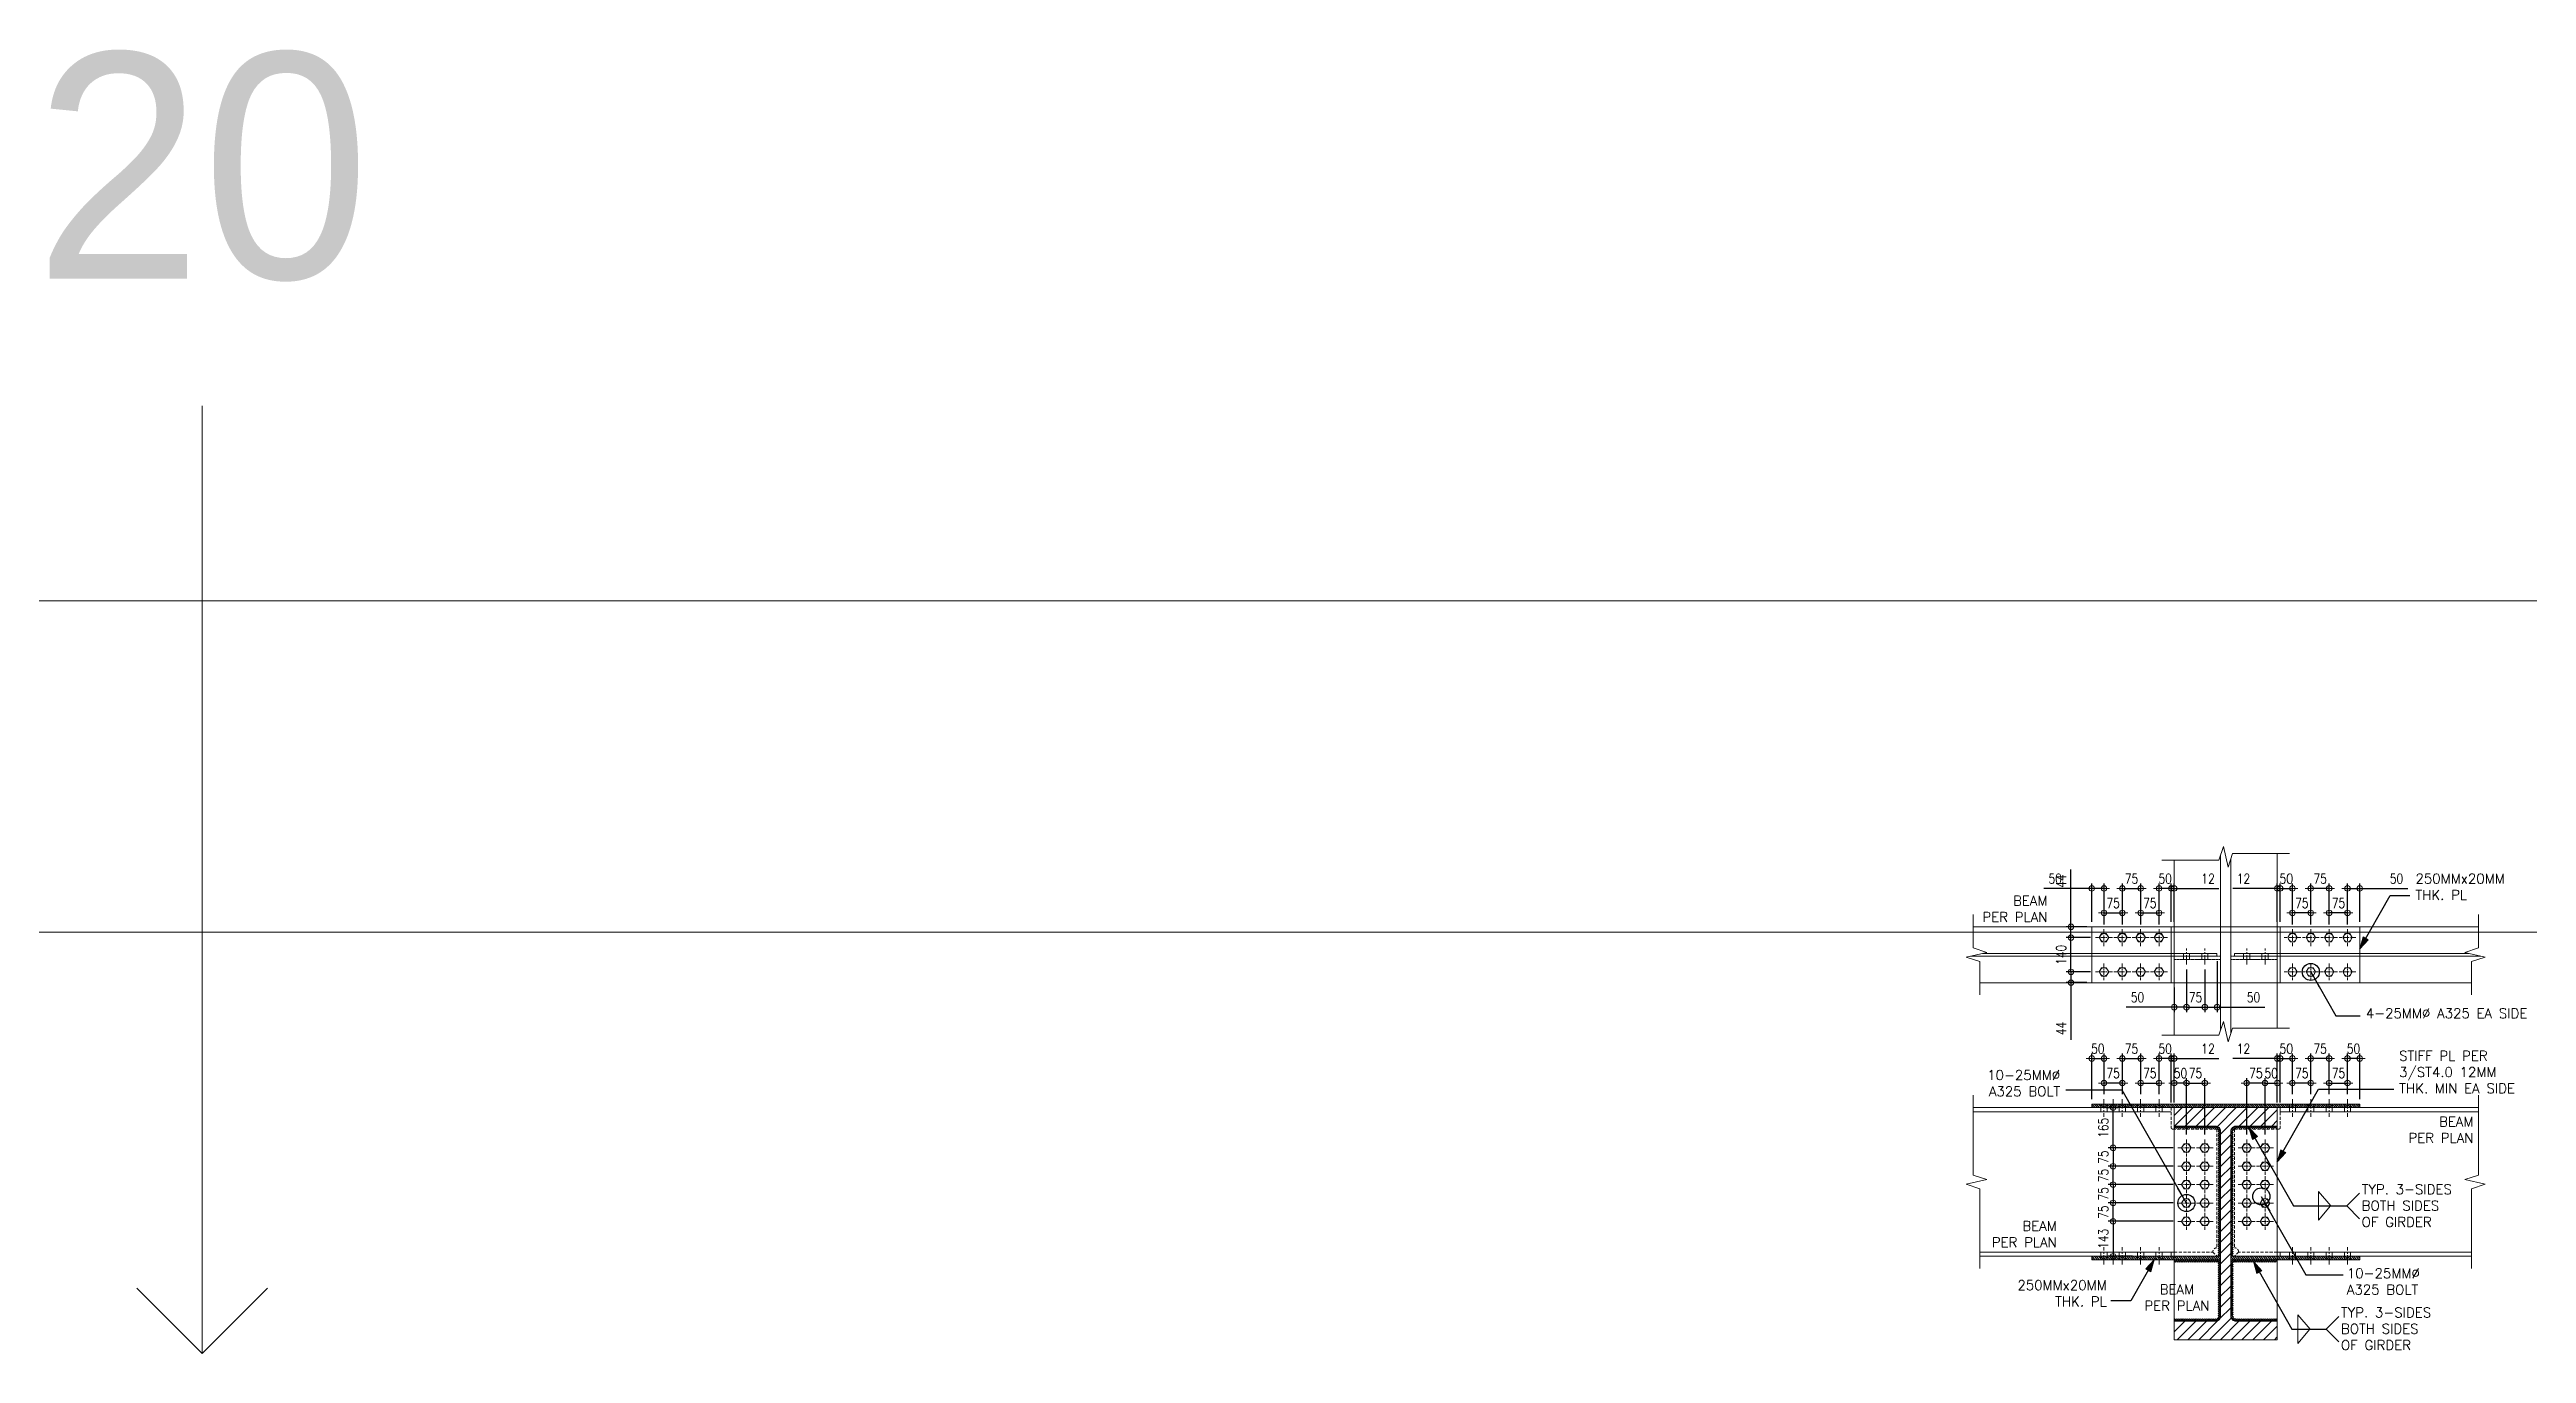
# Model space of a CAD drawing. Header units: millimetres. Extents: x 374056 to 882622, y 26363 to 140094.
# Drawn here: x 412313 to 422435, y 61819 to 67147 of the extents above; entities that cross this region are included whole.
import ezdxf
from ezdxf.enums import TextEntityAlignment as Align

# ---------------------------------------------------------------- set-up
doc = ezdxf.new("R2010")
doc.units = ezdxf.units.MM
doc.header["$MEASUREMENT"] = 0
doc.linetypes.add('CENTER2', pattern=[28.575, 19.05, -3.175, 3.175, -3.175])
doc.linetypes.add('HIDDEN', pattern=[0.375, 0.25, -0.125])
doc.layers.get('0').update_dxf_attribs({"lineweight": 9})
for name, color, linetype, lineweight in [('A-ANNO_DIM', 1, 'Continuous', 5), ('HATCH @ 1', 8, 'Continuous', 5), ('OUTLINE', 252, 'CENTER2', 9), ('PLANTERS', 63, 'Continuous', 9), ('S-ANNO-DIMS', 252, 'Continuous', 5), ('S-Anno-Text', 52, 'Continuous', 9), ('S-ANNO-WELD', 1, 'Continuous', 9), ('S-BRACE', 2, 'Continuous', 9), ('S-COLS', 2, 'Continuous', 9), ('S-DETL-FAST', 40, 'Continuous', 9)]:
    doc.layers.add(name, color=color, linetype=linetype, lineweight=lineweight)
doc.layers.add('S-DETL-GRID', color=62, linetype='Continuous', lineweight=9, plot=False)
doc.styles.add('1', font='romans.shx', dxfattribs={"width": 0.8, "height": 100})
doc.styles.add('ROMANS', font='ROMANS.shx', dxfattribs={"width": 0.8, "height": 40})
doc.styles.add('ROMANS12', font='ROMANS.shx', dxfattribs={"height": 1.125})
doc.styles.add('ROMANSX', font='ROMANS.shx', dxfattribs={"height": 0.09375})
doc.dimstyles.new('ESCA20', dxfattribs={"dimtxt": 40, "dimasz": 0.15, "dimexe": 20, "dimexo": 20, "dimgap": 20, "dimtad": 1, "dimdec": 0, "dimrnd": 1, "dimdsep": 46, "dimtxsty": 'ROMANS', "dimblk1": 'ESCADIM_ARW', "dimblk2": 'ESCADIM_ARW', "dimsah": 1, "dimcen": 20, "dimclrd": 256, "dimclre": 256, "dimclrt": 3, "dimadec": 0, "dimazin": 0, "dimtfac": 1, "dimtdec": 0, "dimtofl": 0, "dimtmove": 0, "dimatfit": 3, "dimldrblk": 'ESCADIM_ARW', "dimfxl": 0, "dimtolj": 1, "dimtzin": 0, "dimarcsym": 0})
doc.dimstyles.new('ESCA_ARW$7', dxfattribs={"dimtxt": 200, "dimasz": 1, "dimexe": 100, "dimexo": 100, "dimgap": 100, "dimtad": 1, "dimdec": 0, "dimrnd": 1, "dimdsep": 46, "dimtxsty": '1', "dimblk1": 'dim_arw', "dimblk2": 'dim_arw', "dimsah": 1, "dimcen": 50, "dimclrd": 1, "dimclre": 256, "dimclrt": 52, "dimadec": 0, "dimazin": 0, "dimtfac": 1, "dimtofl": 0, "dimtmove": 0, "dimatfit": 3, "dimldrblk": 'dim_arw', "dimfxl": 0, "dimtolj": 1, "dimtzin": 0, "dimarcsym": 0})

msp = doc.modelspace()

# ---------------------------------------------------------------- texts
at = {"layer": 'S-Anno-Text', "char_height": 40}
for s, insert, width, attachment_point, style in [('250MMx20MM \\PTHK. PL', (421981.86002, 63779.07214, 0.00029), 766.3394513, 1, 'ROMANS12'), ('BEAM\\PPER PLAN', (420477.76611, 63688.74023, -0.00003), 766.3394513, 3, 'ROMANS12'), ('4-25MM%%C A325 EA SIDE', (421778.82202, 63228.96108, 0.00026), 936.6722408, 1, 'ROMANS12'), ('10-25MM%%C \\PA325 BOLT', (420529.92196, 62976.45204, 0.0002), 766.3394513, 3, 'ROMANS12'), ('STIFF PL PER\\P3/ST4.0 12MM \\PTHK. MIN EA SIDE', (421915.21949, 63055.22401, 0.00023), 766.3394513, 1, 'ROMANS12'), ('BEAM\\PPER PLAN', (422218.84675, 62786.37685, -0.00006), 766.3394513, 3, 'ROMANS12'), ('TYP. 3-SIDES\\PBOTH SIDES\\POF GIRDER ', (421761.82833, 62423.1339, -0.00006), 893.9564459, 4, 'ROMANSX'), ('BEAM\\PPER PLAN', (420516.15823, 62360.01952, -0.00006), 766.3394513, 3, 'ROMANS12'), ('10-25MM%%C \\PA325 BOLT', (421701.45411, 62059.81261, 0.00007), 766.3394513, 7, 'ROMANS12'), ('250MMx20MM\\PTHK. PL', (420720.19626, 62011.48075, 0.0001), 766.3394513, 9, 'ROMANS12'), ('BEAM\\PPER PLAN', (421006.80881, 62100.74617, 0), 766.3394513, 2, 'ROMANS12'), ('TYP. 3-SIDES\\PBOTH SIDES\\POF GIRDER ', (421677.34745, 61919.75454, -0.00006), 893.9564459, 4, 'ROMANSX')]:
    msp.add_mtext(s, dxfattribs=dict(at, insert=insert, width=width, attachment_point=attachment_point, style=style))
at = {"layer": 'S-DETL-GRID'}
msp.add_text('20', height=921.777138, dxfattribs=at).set_placement((412936.38805, 66211.09883, 0), align=Align.CENTER)

# ---------------------------------------------------------------- blocks, each defined once
blk = doc.blocks.new('ESCADIM_ARW')
at = {"color": 7}
blk.add_line((-150, 0), (150, 0), dxfattribs=at)
blk.add_circle((0, 0), 75, dxfattribs=at)
blk = doc.blocks.new('*D145')
at = {"layer": 'A-ANNO_DIM', "lineweight": -2, "ltscale": 0.05, "transparency": 16777216}
for p, q in [((420716, 62824), (420766, 62824)), ((420746, 62659), (420746, 62823)), ((420991, 62659), (420726, 62659))]:
    blk.add_line(p, q, dxfattribs=at)
at = {"layer": 'Defpoints', "color": 0, "ltscale": 0.05, "transparency": 16777216}
for p in [(420696, 62824, 0), (420746, 62824), (421011, 62659, 0)]:
    blk.add_point(p, dxfattribs=at)
at = {"layer": 'A-ANNO_DIM', "lineweight": -2, "ltscale": 0.05, "transparency": 16777216, "xscale": 0.15, "yscale": 0.15, "zscale": 0.15}
for p, rotation in [((420746, 62824), 90), ((420746, 62659), 270)]:
    blk.add_blockref('ESCADIM_ARW', p, dxfattribs=dict(at, rotation=rotation))
at = {"layer": 'A-ANNO_DIM', "color": 3, "ltscale": 0.05, "transparency": 16777216, "insert": (420706, 62741), "char_height": 40, "attachment_point": 5, "rotation": 90, "style": 'ROMANS'}
blk.add_mtext('\\A1;165', dxfattribs=at)
blk = doc.blocks.new('HBOLTP')
at = {"color": 0, "linetype": 'ByBlock'}
blk.add_lwpolyline([(-0.25, 0.43), (-0.5, 0), (-0.25, -0.43), (0.25, -0.43), (0.5, 0), (0.25, 0.43)], close=True, dxfattribs=at)
blk.add_circle((0, 0), 0.433, dxfattribs=at)
blk = doc.blocks.new('*D146')
at = {"layer": 'A-ANNO_DIM', "lineweight": -2, "ltscale": 0.05, "transparency": 16777216}
for p, q in [((420991, 62659), (420726, 62659)), ((420991, 62584), (420726, 62584)), ((420746, 62658), (420746, 62584))]:
    blk.add_line(p, q, dxfattribs=at)
at = {"layer": 'Defpoints', "color": 0, "ltscale": 0.05, "transparency": 16777216}
for p in [(421011, 62659, 0), (420746, 62584), (421011, 62584, 0)]:
    blk.add_point(p, dxfattribs=at)
at = {"layer": 'A-ANNO_DIM', "lineweight": -2, "ltscale": 0.05, "transparency": 16777216, "xscale": 0.15, "yscale": 0.15, "zscale": 0.15}
for p, rotation in [((420746, 62659), 90), ((420746, 62584), 270)]:
    blk.add_blockref('ESCADIM_ARW', p, dxfattribs=dict(at, rotation=rotation))
at = {"layer": 'A-ANNO_DIM', "color": 3, "ltscale": 0.05, "transparency": 16777216, "insert": (420706, 62621), "char_height": 40, "attachment_point": 5, "rotation": 90, "style": 'ROMANS'}
blk.add_mtext('\\A1;75', dxfattribs=at)
blk = doc.blocks.new('*D100')
at = {"layer": 'A-ANNO_DIM', "lineweight": -2, "ltscale": 0.05, "transparency": 16777216}
for p, q in [((420991, 62584), (420726, 62584)), ((420746, 62509), (420746, 62583)), ((420991, 62509), (420726, 62509))]:
    blk.add_line(p, q, dxfattribs=at)
at = {"layer": 'Defpoints', "color": 0, "ltscale": 0.05, "transparency": 16777216}
for p in [(420746, 62584), (421011, 62584, 0), (421011, 62509, 0)]:
    blk.add_point(p, dxfattribs=at)
at = {"layer": 'A-ANNO_DIM', "lineweight": -2, "ltscale": 0.05, "transparency": 16777216, "xscale": 0.15, "yscale": 0.15, "zscale": 0.15}
for p, rotation in [((420746, 62584), 90), ((420746, 62509), 270)]:
    blk.add_blockref('ESCADIM_ARW', p, dxfattribs=dict(at, rotation=rotation))
at = {"layer": 'A-ANNO_DIM', "color": 3, "ltscale": 0.05, "transparency": 16777216, "insert": (420706, 62546), "char_height": 40, "attachment_point": 5, "rotation": 90, "style": 'ROMANS'}
blk.add_mtext('\\A1;75', dxfattribs=at)
blk = doc.blocks.new('*D101')
at = {"layer": 'A-ANNO_DIM', "lineweight": -2, "ltscale": 0.05, "transparency": 16777216}
for p, q in [((420991, 62434), (420726, 62434)), ((420991, 62359), (420726, 62359)), ((420746, 62359), (420746, 62433))]:
    blk.add_line(p, q, dxfattribs=at)
at = {"layer": 'Defpoints', "color": 0, "ltscale": 0.05, "transparency": 16777216}
for p in [(420746, 62434), (421011, 62434, 0), (421011, 62359, 0)]:
    blk.add_point(p, dxfattribs=at)
at = {"layer": 'A-ANNO_DIM', "lineweight": -2, "ltscale": 0.05, "transparency": 16777216, "xscale": 0.15, "yscale": 0.15, "zscale": 0.15}
for p, rotation in [((420746, 62434), 90), ((420746, 62359), 270)]:
    blk.add_blockref('ESCADIM_ARW', p, dxfattribs=dict(at, rotation=rotation))
at = {"layer": 'A-ANNO_DIM', "color": 3, "ltscale": 0.05, "transparency": 16777216, "insert": (420706, 62396), "char_height": 40, "attachment_point": 5, "rotation": 90, "style": 'ROMANS'}
blk.add_mtext('\\A1;75', dxfattribs=at)
blk = doc.blocks.new('*D102')
at = {"layer": 'A-ANNO_DIM', "lineweight": -2, "ltscale": 0.05, "transparency": 16777216}
for p, q in [((420991, 62509), (420726, 62509)), ((420746, 62508), (420746, 62434)), ((420991, 62434), (420726, 62434))]:
    blk.add_line(p, q, dxfattribs=at)
at = {"layer": 'Defpoints', "color": 0, "ltscale": 0.05, "transparency": 16777216}
for p in [(421011, 62509, 0), (420746, 62434), (421011, 62434, 0)]:
    blk.add_point(p, dxfattribs=at)
at = {"layer": 'A-ANNO_DIM', "lineweight": -2, "ltscale": 0.05, "transparency": 16777216, "xscale": 0.15, "yscale": 0.15, "zscale": 0.15}
for p, rotation in [((420746, 62509), 90), ((420746, 62434), 270)]:
    blk.add_blockref('ESCADIM_ARW', p, dxfattribs=dict(at, rotation=rotation))
at = {"layer": 'A-ANNO_DIM', "color": 3, "ltscale": 0.05, "transparency": 16777216, "insert": (420706, 62471), "char_height": 40, "attachment_point": 5, "rotation": 90, "style": 'ROMANS'}
blk.add_mtext('\\A1;75', dxfattribs=at)
blk = doc.blocks.new('*D103')
at = {"layer": 'A-ANNO_DIM', "lineweight": -2, "ltscale": 0.05, "transparency": 16777216}
for p, q in [((420991, 62359), (420726, 62359)), ((420746, 62358), (420746, 62216)), ((420826, 62216), (420726, 62216))]:
    blk.add_line(p, q, dxfattribs=at)
at = {"layer": 'Defpoints', "color": 0, "ltscale": 0.05, "transparency": 16777216}
for p in [(421011, 62359, 0), (420746, 62216), (420846, 62216, 0)]:
    blk.add_point(p, dxfattribs=at)
at = {"layer": 'A-ANNO_DIM', "lineweight": -2, "ltscale": 0.05, "transparency": 16777216, "xscale": 0.15, "yscale": 0.15, "zscale": 0.15}
for p, rotation in [((420746, 62359), 90), ((420746, 62216), 270)]:
    blk.add_blockref('ESCADIM_ARW', p, dxfattribs=dict(at, rotation=rotation))
at = {"layer": 'A-ANNO_DIM', "color": 3, "ltscale": 0.05, "transparency": 16777216, "insert": (420706, 62287), "char_height": 40, "attachment_point": 5, "rotation": 90, "style": 'ROMANS'}
blk.add_mtext('\\A1;143', dxfattribs=at)
blk = doc.blocks.new('*D104')
at = {"layer": 'A-ANNO_DIM', "lineweight": -2, "ltscale": 0.05, "transparency": 16777216}
for p, q in [((421417, 63024), (421235, 63024)), ((421417, 62844), (421417, 63044)), ((421429, 62844), (421429, 63044)), ((421429, 63024), (421429, 63024))]:
    blk.add_line(p, q, dxfattribs=at)
at = {"layer": 'Defpoints', "color": 0, "ltscale": 0.05, "transparency": 16777216}
for p in [(421417, 63024), (421417, 62824), (421429, 62824)]:
    blk.add_point(p, dxfattribs=at)
at = {"layer": 'A-ANNO_DIM', "lineweight": -2, "ltscale": 0.05, "transparency": 16777216, "xscale": 0.15, "yscale": 0.15, "zscale": 0.15}
blk.add_blockref('ESCADIM_ARW', (421417, 63024), dxfattribs=at)
at = {"layer": 'A-ANNO_DIM', "lineweight": -2, "ltscale": 0.05, "transparency": 16777216, "xscale": 0.15, "yscale": 0.15, "zscale": 0.15, "rotation": 180}
blk.add_blockref('ESCADIM_ARW', (421429, 63024), dxfattribs=at)
at = {"layer": 'A-ANNO_DIM', "color": 3, "ltscale": 0.05, "transparency": 16777216, "insert": (421279, 63064), "char_height": 40, "attachment_point": 5, "style": 'ROMANS'}
blk.add_mtext('\\A1;12', dxfattribs=at)
blk = doc.blocks.new('*D105')
at = {"layer": 'A-ANNO_DIM', "lineweight": -2, "ltscale": 0.05, "transparency": 16777216}
for p, q in [((421429, 62844), (421429, 63044)), ((421429, 63024), (421479, 63024)), ((421479, 62878), (421479, 63044))]:
    blk.add_line(p, q, dxfattribs=at)
at = {"layer": 'Defpoints', "color": 0, "ltscale": 0.05, "transparency": 16777216}
for p in [(421479, 63024), (421429, 62824), (421479, 62858)]:
    blk.add_point(p, dxfattribs=at)
at = {"layer": 'A-ANNO_DIM', "lineweight": -2, "ltscale": 0.05, "transparency": 16777216, "xscale": 0.15, "yscale": 0.15, "zscale": 0.15, "rotation": 180}
blk.add_blockref('ESCADIM_ARW', (421429, 63024), dxfattribs=at)
at = {"layer": 'A-ANNO_DIM', "lineweight": -2, "ltscale": 0.05, "transparency": 16777216, "xscale": 0.15, "yscale": 0.15, "zscale": 0.15}
blk.add_blockref('ESCADIM_ARW', (421479, 63024), dxfattribs=at)
at = {"layer": 'A-ANNO_DIM', "color": 3, "ltscale": 0.05, "transparency": 16777216, "insert": (421454, 63064), "char_height": 40, "attachment_point": 5, "style": 'ROMANS'}
blk.add_mtext('\\A1;50', dxfattribs=at)
blk = doc.blocks.new('*D106')
at = {"layer": 'A-ANNO_DIM', "lineweight": -2, "ltscale": 0.05, "transparency": 16777216}
for p, q in [((421479, 62878), (421479, 62944)), ((421554, 62924), (421479, 62924)), ((421554, 62878), (421554, 62944))]:
    blk.add_line(p, q, dxfattribs=at)
at = {"layer": 'Defpoints', "color": 0, "ltscale": 0.05, "transparency": 16777216}
for p in [(421479, 62924), (421479, 62858), (421554, 62858)]:
    blk.add_point(p, dxfattribs=at)
at = {"layer": 'A-ANNO_DIM', "lineweight": -2, "ltscale": 0.05, "transparency": 16777216, "xscale": 0.15, "yscale": 0.15, "zscale": 0.15, "rotation": 180}
blk.add_blockref('ESCADIM_ARW', (421479, 62924), dxfattribs=at)
at = {"layer": 'A-ANNO_DIM', "lineweight": -2, "ltscale": 0.05, "transparency": 16777216, "xscale": 0.15, "yscale": 0.15, "zscale": 0.15}
blk.add_blockref('ESCADIM_ARW', (421554, 62924), dxfattribs=at)
at = {"layer": 'A-ANNO_DIM', "color": 3, "ltscale": 0.05, "transparency": 16777216, "insert": (421517, 62964), "char_height": 40, "attachment_point": 5, "style": 'ROMANS'}
blk.add_mtext('\\A1;75', dxfattribs=at)
blk = doc.blocks.new('*D107')
at = {"layer": 'A-ANNO_DIM', "lineweight": -2, "ltscale": 0.05, "transparency": 16777216}
for p, q in [((421704, 62878), (421704, 63044)), ((421754, 63024), (421704, 63024)), ((421754, 62858), (421754, 63044))]:
    blk.add_line(p, q, dxfattribs=at)
at = {"layer": 'Defpoints', "color": 0, "ltscale": 0.05, "transparency": 16777216}
for p in [(421704, 63024), (421704, 62858), (421754, 62838)]:
    blk.add_point(p, dxfattribs=at)
at = {"layer": 'A-ANNO_DIM', "lineweight": -2, "ltscale": 0.05, "transparency": 16777216, "xscale": 0.15, "yscale": 0.15, "zscale": 0.15, "rotation": 180}
blk.add_blockref('ESCADIM_ARW', (421704, 63024), dxfattribs=at)
at = {"layer": 'A-ANNO_DIM', "lineweight": -2, "ltscale": 0.05, "transparency": 16777216, "xscale": 0.15, "yscale": 0.15, "zscale": 0.15}
blk.add_blockref('ESCADIM_ARW', (421754, 63024), dxfattribs=at)
at = {"layer": 'A-ANNO_DIM', "color": 3, "ltscale": 0.05, "transparency": 16777216, "insert": (421729, 63064), "char_height": 40, "attachment_point": 5, "style": 'ROMANS'}
blk.add_mtext('\\A1;50', dxfattribs=at)
blk = doc.blocks.new('*D108')
at = {"layer": 'A-ANNO_DIM', "lineweight": -2, "ltscale": 0.05, "transparency": 16777216}
for p, q in [((420984, 63024), (420983, 63024)), ((420984, 62844), (420984, 63044)), ((420996, 62844), (420996, 63044)), ((420996, 63024), (421178, 63024))]:
    blk.add_line(p, q, dxfattribs=at)
at = {"layer": 'Defpoints', "color": 0, "ltscale": 0.05, "transparency": 16777216}
for p in [(420996, 63024), (420984, 62824), (420996, 62824)]:
    blk.add_point(p, dxfattribs=at)
at = {"layer": 'A-ANNO_DIM', "lineweight": -2, "ltscale": 0.05, "transparency": 16777216, "xscale": 0.15, "yscale": 0.15, "zscale": 0.15}
blk.add_blockref('ESCADIM_ARW', (420984, 63024), dxfattribs=at)
at = {"layer": 'A-ANNO_DIM', "lineweight": -2, "ltscale": 0.05, "transparency": 16777216, "xscale": 0.15, "yscale": 0.15, "zscale": 0.15, "rotation": 180}
blk.add_blockref('ESCADIM_ARW', (420996, 63024), dxfattribs=at)
at = {"layer": 'A-ANNO_DIM', "color": 3, "ltscale": 0.05, "transparency": 16777216, "insert": (421134, 63064), "char_height": 40, "attachment_point": 5, "style": 'ROMANS'}
blk.add_mtext('\\A1;12', dxfattribs=at)
blk = doc.blocks.new('*D109')
at = {"layer": 'A-ANNO_DIM', "lineweight": -2, "ltscale": 0.05, "transparency": 16777216}
for p, q in [((420934, 62878), (420934, 63044)), ((420984, 63024), (420934, 63024)), ((420984, 62844), (420984, 63044))]:
    blk.add_line(p, q, dxfattribs=at)
at = {"layer": 'Defpoints', "color": 0, "ltscale": 0.05, "transparency": 16777216}
for p in [(420934, 63024), (420934, 62858), (420984, 62824)]:
    blk.add_point(p, dxfattribs=at)
at = {"layer": 'A-ANNO_DIM', "lineweight": -2, "ltscale": 0.05, "transparency": 16777216, "xscale": 0.15, "yscale": 0.15, "zscale": 0.15, "rotation": 180}
blk.add_blockref('ESCADIM_ARW', (420934, 63024), dxfattribs=at)
at = {"layer": 'A-ANNO_DIM', "lineweight": -2, "ltscale": 0.05, "transparency": 16777216, "xscale": 0.15, "yscale": 0.15, "zscale": 0.15}
blk.add_blockref('ESCADIM_ARW', (420984, 63024), dxfattribs=at)
at = {"layer": 'A-ANNO_DIM', "color": 3, "ltscale": 0.05, "transparency": 16777216, "insert": (420959, 63064), "char_height": 40, "attachment_point": 5, "style": 'ROMANS'}
blk.add_mtext('\\A1;50', dxfattribs=at)
blk = doc.blocks.new('*D110')
at = {"layer": 'A-ANNO_DIM', "lineweight": -2, "ltscale": 0.05, "transparency": 16777216}
for p, q in [((420859, 62878), (420859, 62944)), ((420859, 62924), (420934, 62924)), ((420934, 62878), (420934, 62944))]:
    blk.add_line(p, q, dxfattribs=at)
at = {"layer": 'Defpoints', "color": 0, "ltscale": 0.05, "transparency": 16777216}
for p in [(420934, 62924), (420859, 62858), (420934, 62858)]:
    blk.add_point(p, dxfattribs=at)
at = {"layer": 'A-ANNO_DIM', "lineweight": -2, "ltscale": 0.05, "transparency": 16777216, "xscale": 0.15, "yscale": 0.15, "zscale": 0.15, "rotation": 180}
blk.add_blockref('ESCADIM_ARW', (420859, 62924), dxfattribs=at)
at = {"layer": 'A-ANNO_DIM', "lineweight": -2, "ltscale": 0.05, "transparency": 16777216, "xscale": 0.15, "yscale": 0.15, "zscale": 0.15}
blk.add_blockref('ESCADIM_ARW', (420934, 62924), dxfattribs=at)
at = {"layer": 'A-ANNO_DIM', "color": 3, "ltscale": 0.05, "transparency": 16777216, "insert": (420896, 62964), "char_height": 40, "attachment_point": 5, "style": 'ROMANS'}
blk.add_mtext('\\A1;75', dxfattribs=at)
blk = doc.blocks.new('*D111')
at = {"layer": 'A-ANNO_DIM', "lineweight": -2, "ltscale": 0.05, "transparency": 16777216}
for p, q in [((421292, 62713), (421292, 62944)), ((421367, 62924), (421292, 62924)), ((421367, 62713), (421367, 62944))]:
    blk.add_line(p, q, dxfattribs=at)
at = {"layer": 'Defpoints', "color": 0, "ltscale": 0.05, "transparency": 16777216}
for p in [(421292, 62924), (421292, 62693), (421367, 62693)]:
    blk.add_point(p, dxfattribs=at)
at = {"layer": 'A-ANNO_DIM', "lineweight": -2, "ltscale": 0.05, "transparency": 16777216, "xscale": 0.15, "yscale": 0.15, "zscale": 0.15, "rotation": 180}
blk.add_blockref('ESCADIM_ARW', (421292, 62924), dxfattribs=at)
at = {"layer": 'A-ANNO_DIM', "lineweight": -2, "ltscale": 0.05, "transparency": 16777216, "xscale": 0.15, "yscale": 0.15, "zscale": 0.15}
blk.add_blockref('ESCADIM_ARW', (421367, 62924), dxfattribs=at)
at = {"layer": 'A-ANNO_DIM', "color": 3, "ltscale": 0.05, "transparency": 16777216, "insert": (421330, 62964), "char_height": 40, "attachment_point": 5, "style": 'ROMANS'}
blk.add_mtext('\\A1;75', dxfattribs=at)
blk = doc.blocks.new('*D112')
at = {"layer": 'A-ANNO_DIM', "lineweight": -2, "ltscale": 0.05, "transparency": 16777216}
for p, q in [((421046, 62713), (421046, 62944)), ((421046, 62924), (421121, 62924)), ((421121, 62713), (421121, 62944))]:
    blk.add_line(p, q, dxfattribs=at)
at = {"layer": 'Defpoints', "color": 0, "ltscale": 0.05, "transparency": 16777216}
for p in [(421121, 62924), (421046, 62693), (421121, 62693)]:
    blk.add_point(p, dxfattribs=at)
at = {"layer": 'A-ANNO_DIM', "lineweight": -2, "ltscale": 0.05, "transparency": 16777216, "xscale": 0.15, "yscale": 0.15, "zscale": 0.15, "rotation": 180}
blk.add_blockref('ESCADIM_ARW', (421046, 62924), dxfattribs=at)
at = {"layer": 'A-ANNO_DIM', "lineweight": -2, "ltscale": 0.05, "transparency": 16777216, "xscale": 0.15, "yscale": 0.15, "zscale": 0.15}
blk.add_blockref('ESCADIM_ARW', (421121, 62924), dxfattribs=at)
at = {"layer": 'A-ANNO_DIM', "color": 3, "ltscale": 0.05, "transparency": 16777216, "insert": (421083, 62964), "char_height": 40, "attachment_point": 5, "style": 'ROMANS'}
blk.add_mtext('\\A1;75', dxfattribs=at)
blk = doc.blocks.new('*D113')
at = {"layer": 'A-ANNO_DIM', "lineweight": -2, "ltscale": 0.05, "transparency": 16777216}
for p, q in [((420996, 62844), (420996, 62944)), ((421046, 62924), (420996, 62924)), ((421046, 62713), (421046, 62944))]:
    blk.add_line(p, q, dxfattribs=at)
at = {"layer": 'Defpoints', "color": 0, "ltscale": 0.05, "transparency": 16777216}
for p in [(420996, 62924), (420996, 62824), (421046, 62693)]:
    blk.add_point(p, dxfattribs=at)
at = {"layer": 'A-ANNO_DIM', "lineweight": -2, "ltscale": 0.05, "transparency": 16777216, "xscale": 0.15, "yscale": 0.15, "zscale": 0.15, "rotation": 180}
blk.add_blockref('ESCADIM_ARW', (420996, 62924), dxfattribs=at)
at = {"layer": 'A-ANNO_DIM', "lineweight": -2, "ltscale": 0.05, "transparency": 16777216, "xscale": 0.15, "yscale": 0.15, "zscale": 0.15}
blk.add_blockref('ESCADIM_ARW', (421046, 62924), dxfattribs=at)
at = {"layer": 'A-ANNO_DIM', "color": 3, "ltscale": 0.05, "transparency": 16777216, "insert": (421021, 62964), "char_height": 40, "attachment_point": 5, "style": 'ROMANS'}
blk.add_mtext('\\A1;50', dxfattribs=at)
blk = doc.blocks.new('*D114')
at = {"layer": 'A-ANNO_DIM', "lineweight": -2, "ltscale": 0.05, "transparency": 16777216}
for p, q in [((421367, 62713), (421367, 62944)), ((421367, 62924), (421417, 62924)), ((421417, 62844), (421417, 62944))]:
    blk.add_line(p, q, dxfattribs=at)
at = {"layer": 'Defpoints', "color": 0, "ltscale": 0.05, "transparency": 16777216}
for p in [(421417, 62924), (421417, 62824), (421367, 62693)]:
    blk.add_point(p, dxfattribs=at)
at = {"layer": 'A-ANNO_DIM', "lineweight": -2, "ltscale": 0.05, "transparency": 16777216, "xscale": 0.15, "yscale": 0.15, "zscale": 0.15, "rotation": 180}
blk.add_blockref('ESCADIM_ARW', (421367, 62924), dxfattribs=at)
at = {"layer": 'A-ANNO_DIM', "lineweight": -2, "ltscale": 0.05, "transparency": 16777216, "xscale": 0.15, "yscale": 0.15, "zscale": 0.15}
blk.add_blockref('ESCADIM_ARW', (421417, 62924), dxfattribs=at)
at = {"layer": 'A-ANNO_DIM', "color": 3, "ltscale": 0.05, "transparency": 16777216, "insert": (421392, 62964), "char_height": 40, "attachment_point": 5, "style": 'ROMANS'}
blk.add_mtext('\\A1;50', dxfattribs=at)
blk = doc.blocks.new('*D115')
at = {"layer": 'A-ANNO_DIM', "lineweight": -2, "ltscale": 0.05, "transparency": 16777216}
for p, q in [((420654, 63518), (420554, 63518)), ((420574, 63378), (420574, 63518)), ((420654, 63378), (420554, 63378))]:
    blk.add_line(p, q, dxfattribs=at)
at = {"layer": 'Defpoints', "color": 0, "ltscale": 0.05, "transparency": 16777216}
for p in [(420574, 63518), (420674, 63518, 0), (420674, 63378, 0)]:
    blk.add_point(p, dxfattribs=at)
at = {"layer": 'A-ANNO_DIM', "lineweight": -2, "ltscale": 0.05, "transparency": 16777216, "xscale": 0.15, "yscale": 0.15, "zscale": 0.15}
for p, rotation in [((420574, 63518), 90), ((420574, 63378), 270)]:
    blk.add_blockref('ESCADIM_ARW', p, dxfattribs=dict(at, rotation=rotation))
at = {"layer": 'A-ANNO_DIM', "color": 3, "ltscale": 0.05, "transparency": 16777216, "insert": (420534, 63448), "char_height": 40, "attachment_point": 5, "rotation": 90, "style": 'ROMANS'}
blk.add_mtext('\\A1;140', dxfattribs=at)
blk = doc.blocks.new('*D116')
at = {"layer": 'A-ANNO_DIM', "lineweight": -2, "ltscale": 0.05, "transparency": 16777216}
for p, q in [((421417, 63719), (421235, 63719)), ((421417, 63582), (421417, 63739)), ((421429, 63582), (421429, 63739)), ((421429, 63719), (421429, 63719))]:
    blk.add_line(p, q, dxfattribs=at)
at = {"layer": 'Defpoints', "color": 0, "ltscale": 0.05, "transparency": 16777216}
for p in [(421417, 63719), (421417, 63562), (421429, 63562)]:
    blk.add_point(p, dxfattribs=at)
at = {"layer": 'A-ANNO_DIM', "lineweight": -2, "ltscale": 0.05, "transparency": 16777216, "xscale": 0.15, "yscale": 0.15, "zscale": 0.15}
blk.add_blockref('ESCADIM_ARW', (421417, 63719), dxfattribs=at)
at = {"layer": 'A-ANNO_DIM', "lineweight": -2, "ltscale": 0.05, "transparency": 16777216, "xscale": 0.15, "yscale": 0.15, "zscale": 0.15, "rotation": 180}
blk.add_blockref('ESCADIM_ARW', (421429, 63719), dxfattribs=at)
at = {"layer": 'A-ANNO_DIM', "color": 3, "ltscale": 0.05, "transparency": 16777216, "insert": (421279, 63759), "char_height": 40, "attachment_point": 5, "style": 'ROMANS'}
blk.add_mtext('\\A1;12', dxfattribs=at)
blk = doc.blocks.new('*D117')
at = {"layer": 'A-ANNO_DIM', "lineweight": -2, "ltscale": 0.05, "transparency": 16777216}
for p, q in [((421429, 63582), (421429, 63739)), ((421429, 63719), (421479, 63719)), ((421479, 63572), (421479, 63739))]:
    blk.add_line(p, q, dxfattribs=at)
at = {"layer": 'Defpoints', "color": 0, "ltscale": 0.05, "transparency": 16777216}
for p in [(421479, 63719), (421429, 63562), (421479, 63552)]:
    blk.add_point(p, dxfattribs=at)
at = {"layer": 'A-ANNO_DIM', "lineweight": -2, "ltscale": 0.05, "transparency": 16777216, "xscale": 0.15, "yscale": 0.15, "zscale": 0.15, "rotation": 180}
blk.add_blockref('ESCADIM_ARW', (421429, 63719), dxfattribs=at)
at = {"layer": 'A-ANNO_DIM', "lineweight": -2, "ltscale": 0.05, "transparency": 16777216, "xscale": 0.15, "yscale": 0.15, "zscale": 0.15}
blk.add_blockref('ESCADIM_ARW', (421479, 63719), dxfattribs=at)
at = {"layer": 'A-ANNO_DIM', "color": 3, "ltscale": 0.05, "transparency": 16777216, "insert": (421454, 63759), "char_height": 40, "attachment_point": 5, "style": 'ROMANS'}
blk.add_mtext('\\A1;50', dxfattribs=at)
blk = doc.blocks.new('*D118')
at = {"layer": 'A-ANNO_DIM', "lineweight": -2, "ltscale": 0.05, "transparency": 16777216}
for p, q in [((421479, 63572), (421479, 63639)), ((421554, 63619), (421479, 63619)), ((421554, 63572), (421554, 63639))]:
    blk.add_line(p, q, dxfattribs=at)
at = {"layer": 'Defpoints', "color": 0, "ltscale": 0.05, "transparency": 16777216}
for p in [(421479, 63619), (421479, 63552), (421554, 63552)]:
    blk.add_point(p, dxfattribs=at)
at = {"layer": 'A-ANNO_DIM', "lineweight": -2, "ltscale": 0.05, "transparency": 16777216, "xscale": 0.15, "yscale": 0.15, "zscale": 0.15, "rotation": 180}
blk.add_blockref('ESCADIM_ARW', (421479, 63619), dxfattribs=at)
at = {"layer": 'A-ANNO_DIM', "lineweight": -2, "ltscale": 0.05, "transparency": 16777216, "xscale": 0.15, "yscale": 0.15, "zscale": 0.15}
blk.add_blockref('ESCADIM_ARW', (421554, 63619), dxfattribs=at)
at = {"layer": 'A-ANNO_DIM', "color": 3, "ltscale": 0.05, "transparency": 16777216, "insert": (421517, 63659), "char_height": 40, "attachment_point": 5, "style": 'ROMANS'}
blk.add_mtext('\\A1;75', dxfattribs=at)
blk = doc.blocks.new('*D119')
at = {"layer": 'A-ANNO_DIM', "lineweight": -2, "ltscale": 0.05, "transparency": 16777216}
for p, q in [((421704, 63572), (421704, 63739)), ((421704, 63719), (421754, 63719)), ((421754, 63582), (421754, 63739)), ((421754, 63719), (421950, 63719))]:
    blk.add_line(p, q, dxfattribs=at)
at = {"layer": 'Defpoints', "color": 0, "ltscale": 0.05, "transparency": 16777216}
for p in [(421704, 63719), (421704, 63552), (421754, 63562)]:
    blk.add_point(p, dxfattribs=at)
at = {"layer": 'A-ANNO_DIM', "lineweight": -2, "ltscale": 0.05, "transparency": 16777216, "xscale": 0.15, "yscale": 0.15, "zscale": 0.15, "rotation": 180}
blk.add_blockref('ESCADIM_ARW', (421704, 63719), dxfattribs=at)
at = {"layer": 'A-ANNO_DIM', "lineweight": -2, "ltscale": 0.05, "transparency": 16777216, "xscale": 0.15, "yscale": 0.15, "zscale": 0.15}
blk.add_blockref('ESCADIM_ARW', (421754, 63719), dxfattribs=at)
at = {"layer": 'A-ANNO_DIM', "color": 3, "ltscale": 0.05, "transparency": 16777216, "insert": (421904, 63759), "char_height": 40, "attachment_point": 5, "style": 'ROMANS'}
blk.add_mtext('\\A1;50', dxfattribs=at)
blk = doc.blocks.new('*D120')
at = {"layer": 'A-ANNO_DIM', "lineweight": -2, "ltscale": 0.05, "transparency": 16777216}
for p, q in [((420984, 63719), (420983, 63719)), ((420984, 63582), (420984, 63739)), ((420996, 63582), (420996, 63739)), ((420996, 63719), (421178, 63719))]:
    blk.add_line(p, q, dxfattribs=at)
at = {"layer": 'Defpoints', "color": 0, "ltscale": 0.05, "transparency": 16777216}
for p in [(420996, 63719), (420984, 63562), (420996, 63562)]:
    blk.add_point(p, dxfattribs=at)
at = {"layer": 'A-ANNO_DIM', "lineweight": -2, "ltscale": 0.05, "transparency": 16777216, "xscale": 0.15, "yscale": 0.15, "zscale": 0.15}
blk.add_blockref('ESCADIM_ARW', (420984, 63719), dxfattribs=at)
at = {"layer": 'A-ANNO_DIM', "lineweight": -2, "ltscale": 0.05, "transparency": 16777216, "xscale": 0.15, "yscale": 0.15, "zscale": 0.15, "rotation": 180}
blk.add_blockref('ESCADIM_ARW', (420996, 63719), dxfattribs=at)
at = {"layer": 'A-ANNO_DIM', "color": 3, "ltscale": 0.05, "transparency": 16777216, "insert": (421134, 63759), "char_height": 40, "attachment_point": 5, "style": 'ROMANS'}
blk.add_mtext('\\A1;12', dxfattribs=at)
blk = doc.blocks.new('*D121')
at = {"layer": 'A-ANNO_DIM', "lineweight": -2, "ltscale": 0.05, "transparency": 16777216}
for p, q in [((420934, 63572), (420934, 63739)), ((420984, 63719), (420934, 63719)), ((420984, 63582), (420984, 63739))]:
    blk.add_line(p, q, dxfattribs=at)
at = {"layer": 'Defpoints', "color": 0, "ltscale": 0.05, "transparency": 16777216}
for p in [(420934, 63719), (420934, 63552), (420984, 63562)]:
    blk.add_point(p, dxfattribs=at)
at = {"layer": 'A-ANNO_DIM', "lineweight": -2, "ltscale": 0.05, "transparency": 16777216, "xscale": 0.15, "yscale": 0.15, "zscale": 0.15, "rotation": 180}
blk.add_blockref('ESCADIM_ARW', (420934, 63719), dxfattribs=at)
at = {"layer": 'A-ANNO_DIM', "lineweight": -2, "ltscale": 0.05, "transparency": 16777216, "xscale": 0.15, "yscale": 0.15, "zscale": 0.15}
blk.add_blockref('ESCADIM_ARW', (420984, 63719), dxfattribs=at)
at = {"layer": 'A-ANNO_DIM', "color": 3, "ltscale": 0.05, "transparency": 16777216, "insert": (420959, 63759), "char_height": 40, "attachment_point": 5, "style": 'ROMANS'}
blk.add_mtext('\\A1;50', dxfattribs=at)
blk = doc.blocks.new('*D122')
at = {"layer": 'A-ANNO_DIM', "lineweight": -2, "ltscale": 0.05, "transparency": 16777216}
for p, q in [((420859, 63572), (420859, 63639)), ((420859, 63619), (420934, 63619)), ((420934, 63572), (420934, 63639))]:
    blk.add_line(p, q, dxfattribs=at)
at = {"layer": 'Defpoints', "color": 0, "ltscale": 0.05, "transparency": 16777216}
for p in [(420934, 63619), (420859, 63552), (420934, 63552)]:
    blk.add_point(p, dxfattribs=at)
at = {"layer": 'A-ANNO_DIM', "lineweight": -2, "ltscale": 0.05, "transparency": 16777216, "xscale": 0.15, "yscale": 0.15, "zscale": 0.15, "rotation": 180}
blk.add_blockref('ESCADIM_ARW', (420859, 63619), dxfattribs=at)
at = {"layer": 'A-ANNO_DIM', "lineweight": -2, "ltscale": 0.05, "transparency": 16777216, "xscale": 0.15, "yscale": 0.15, "zscale": 0.15}
blk.add_blockref('ESCADIM_ARW', (420934, 63619), dxfattribs=at)
at = {"layer": 'A-ANNO_DIM', "color": 3, "ltscale": 0.05, "transparency": 16777216, "insert": (420896, 63659), "char_height": 40, "attachment_point": 5, "style": 'ROMANS'}
blk.add_mtext('\\A1;75', dxfattribs=at)
blk = doc.blocks.new('*D123')
at = {"layer": 'A-ANNO_DIM', "lineweight": -2, "ltscale": 0.05, "transparency": 16777216}
for p, q in [((420659, 63719), (420463, 63719)), ((420659, 63582), (420659, 63739)), ((420709, 63719), (420659, 63719)), ((420709, 63572), (420709, 63739))]:
    blk.add_line(p, q, dxfattribs=at)
at = {"layer": 'Defpoints', "color": 0, "ltscale": 0.05, "transparency": 16777216}
for p in [(420709, 63719), (420659, 63562), (420709, 63552)]:
    blk.add_point(p, dxfattribs=at)
at = {"layer": 'A-ANNO_DIM', "lineweight": -2, "ltscale": 0.05, "transparency": 16777216, "xscale": 0.15, "yscale": 0.15, "zscale": 0.15, "rotation": 180}
blk.add_blockref('ESCADIM_ARW', (420659, 63719), dxfattribs=at)
at = {"layer": 'A-ANNO_DIM', "lineweight": -2, "ltscale": 0.05, "transparency": 16777216, "xscale": 0.15, "yscale": 0.15, "zscale": 0.15}
blk.add_blockref('ESCADIM_ARW', (420709, 63719), dxfattribs=at)
at = {"layer": 'A-ANNO_DIM', "color": 3, "ltscale": 0.05, "transparency": 16777216, "insert": (420509, 63759), "char_height": 40, "attachment_point": 5, "style": 'ROMANS'}
blk.add_mtext('\\A1;50', dxfattribs=at)
blk = doc.blocks.new('*D124')
at = {"layer": 'A-ANNO_DIM', "lineweight": -2, "ltscale": 0.05, "transparency": 16777216}
for p, q in [((420654, 63378), (420554, 63378)), ((420574, 63378), (420574, 63334)), ((420639, 63334), (420554, 63334)), ((420574, 63334), (420574, 63100))]:
    blk.add_line(p, q, dxfattribs=at)
at = {"layer": 'Defpoints', "color": 0, "ltscale": 0.05, "transparency": 16777216}
for p in [(420674, 63378, 0), (420574, 63334), (420659, 63334, 0)]:
    blk.add_point(p, dxfattribs=at)
at = {"layer": 'A-ANNO_DIM', "lineweight": -2, "ltscale": 0.05, "transparency": 16777216, "xscale": 0.15, "yscale": 0.15, "zscale": 0.15}
for p, rotation in [((420574, 63378), 90), ((420574, 63334), 270)]:
    blk.add_blockref('ESCADIM_ARW', p, dxfattribs=dict(at, rotation=rotation))
at = {"layer": 'A-ANNO_DIM', "color": 3, "ltscale": 0.05, "transparency": 16777216, "insert": (420534, 63147), "char_height": 40, "attachment_point": 5, "rotation": 90, "style": 'ROMANS'}
blk.add_mtext('\\A1;44', dxfattribs=at)
blk = doc.blocks.new('*D125')
at = {"layer": 'A-ANNO_DIM', "lineweight": -2, "ltscale": 0.05, "transparency": 16777216}
for p, q in [((420574, 63562), (420574, 63796)), ((420639, 63562), (420554, 63562)), ((420654, 63518), (420554, 63518)), ((420574, 63518), (420574, 63562))]:
    blk.add_line(p, q, dxfattribs=at)
at = {"layer": 'Defpoints', "color": 0, "ltscale": 0.05, "transparency": 16777216}
for p in [(420574, 63562), (420659, 63562, 0), (420674, 63518, 0)]:
    blk.add_point(p, dxfattribs=at)
at = {"layer": 'A-ANNO_DIM', "lineweight": -2, "ltscale": 0.05, "transparency": 16777216, "xscale": 0.15, "yscale": 0.15, "zscale": 0.15}
for p, rotation in [((420574, 63562), 90), ((420574, 63518), 270)]:
    blk.add_blockref('ESCADIM_ARW', p, dxfattribs=dict(at, rotation=rotation))
at = {"layer": 'A-ANNO_DIM', "color": 3, "ltscale": 0.05, "transparency": 16777216, "insert": (420534, 63749), "char_height": 40, "attachment_point": 5, "rotation": 90, "style": 'ROMANS'}
blk.add_mtext('\\A1;44', dxfattribs=at)
blk = doc.blocks.new('*D147')
at = {"layer": 'A-ANNO_DIM', "lineweight": -2, "ltscale": 0.05, "transparency": 16777216}
for p, q in [((421046, 63388), (421046, 63214)), ((421121, 63388), (421121, 63214)), ((421046, 63234), (421121, 63234))]:
    blk.add_line(p, q, dxfattribs=at)
at = {"layer": 'Defpoints', "color": 0, "ltscale": 0.05, "transparency": 16777216}
for p in [(421046, 63408, 0), (421121, 63408, 0), (421121, 63234)]:
    blk.add_point(p, dxfattribs=at)
at = {"layer": 'A-ANNO_DIM', "lineweight": -2, "ltscale": 0.05, "transparency": 16777216, "xscale": 0.15, "yscale": 0.15, "zscale": 0.15, "rotation": 180}
blk.add_blockref('ESCADIM_ARW', (421046, 63234), dxfattribs=at)
at = {"layer": 'A-ANNO_DIM', "lineweight": -2, "ltscale": 0.05, "transparency": 16777216, "xscale": 0.15, "yscale": 0.15, "zscale": 0.15}
blk.add_blockref('ESCADIM_ARW', (421121, 63234), dxfattribs=at)
at = {"layer": 'A-ANNO_DIM', "color": 3, "ltscale": 0.05, "transparency": 16777216, "insert": (421083, 63274), "char_height": 40, "attachment_point": 5, "style": 'ROMANS'}
blk.add_mtext('\\A1;75', dxfattribs=at)
blk = doc.blocks.new('*D126')
at = {"layer": 'A-ANNO_DIM', "lineweight": -2, "ltscale": 0.05, "transparency": 16777216}
for p, q in [((421046, 63388), (421046, 63214)), ((420996, 63314), (420996, 63214)), ((420996, 63234), (420800, 63234)), ((421046, 63234), (420996, 63234))]:
    blk.add_line(p, q, dxfattribs=at)
at = {"layer": 'Defpoints', "color": 0, "ltscale": 0.05, "transparency": 16777216}
for p in [(421046, 63408, 0), (420996, 63334, 0), (420996, 63234)]:
    blk.add_point(p, dxfattribs=at)
at = {"layer": 'A-ANNO_DIM', "lineweight": -2, "ltscale": 0.05, "transparency": 16777216, "xscale": 0.15, "yscale": 0.15, "zscale": 0.15, "rotation": 180}
blk.add_blockref('ESCADIM_ARW', (420996, 63234), dxfattribs=at)
at = {"layer": 'A-ANNO_DIM', "lineweight": -2, "ltscale": 0.05, "transparency": 16777216, "xscale": 0.15, "yscale": 0.15, "zscale": 0.15}
blk.add_blockref('ESCADIM_ARW', (421046, 63234), dxfattribs=at)
at = {"layer": 'A-ANNO_DIM', "color": 3, "ltscale": 0.05, "transparency": 16777216, "insert": (420846, 63274), "char_height": 40, "attachment_point": 5, "style": 'ROMANS'}
blk.add_mtext('\\A1;50', dxfattribs=at)
blk = doc.blocks.new('*D127')
at = {"layer": 'A-ANNO_DIM', "lineweight": -2, "ltscale": 0.05, "transparency": 16777216}
for p, q in [((421121, 63388), (421121, 63214)), ((421171, 63422), (421171, 63214)), ((421121, 63234), (421171, 63234)), ((421171, 63234), (421366, 63234))]:
    blk.add_line(p, q, dxfattribs=at)
at = {"layer": 'Defpoints', "color": 0, "ltscale": 0.05, "transparency": 16777216}
for p in [(421121, 63408, 0), (421171, 63442, 0), (421171, 63234)]:
    blk.add_point(p, dxfattribs=at)
at = {"layer": 'A-ANNO_DIM', "lineweight": -2, "ltscale": 0.05, "transparency": 16777216, "xscale": 0.15, "yscale": 0.15, "zscale": 0.15, "rotation": 180}
blk.add_blockref('ESCADIM_ARW', (421121, 63234), dxfattribs=at)
at = {"layer": 'A-ANNO_DIM', "lineweight": -2, "ltscale": 0.05, "transparency": 16777216, "xscale": 0.15, "yscale": 0.15, "zscale": 0.15}
blk.add_blockref('ESCADIM_ARW', (421171, 63234), dxfattribs=at)
at = {"layer": 'A-ANNO_DIM', "color": 3, "ltscale": 0.05, "transparency": 16777216, "insert": (421320, 63274), "char_height": 40, "attachment_point": 5, "style": 'ROMANS'}
blk.add_mtext('\\A1;50', dxfattribs=at)
blk = doc.blocks.new('dim_arw')
h = blk.add_hatch(color=256)
h.paths.add_polyline_path([(-125.6, 29.45), (0, 0), (-125.6, -29.45, -0.115681), (-132.51, 0, -0.115681)])
h.paths.add_polyline_path([(-249.02, 58.4), (-125.6, 29.45, 0.115681), (-132.51, 0, 0.115681), (-125.6, -29.45), (-249.02, -58.4)])
for p, q in [((0, 0), (-249.02, 58.4)), ((-249.02, 58.4), (-249.02, -58.4)), ((0, 0), (-249.02, -58.4))]:
    blk.add_line(p, q)
blk = doc.blocks.new('*D128')
at = {"layer": 'A-ANNO_DIM', "lineweight": -2, "ltscale": 0.05, "transparency": 16777216}
for p, q in [((421554, 62878), (421554, 63044)), ((421629, 63024), (421554, 63024)), ((421629, 62878), (421629, 63044))]:
    blk.add_line(p, q, dxfattribs=at)
at = {"layer": 'Defpoints', "color": 0, "ltscale": 0.05, "transparency": 16777216}
for p in [(421554, 63024), (421554, 62858), (421629, 62858)]:
    blk.add_point(p, dxfattribs=at)
at = {"layer": 'A-ANNO_DIM', "lineweight": -2, "ltscale": 0.05, "transparency": 16777216, "xscale": 0.15, "yscale": 0.15, "zscale": 0.15, "rotation": 180}
blk.add_blockref('ESCADIM_ARW', (421554, 63024), dxfattribs=at)
at = {"layer": 'A-ANNO_DIM', "lineweight": -2, "ltscale": 0.05, "transparency": 16777216, "xscale": 0.15, "yscale": 0.15, "zscale": 0.15}
blk.add_blockref('ESCADIM_ARW', (421629, 63024), dxfattribs=at)
at = {"layer": 'A-ANNO_DIM', "color": 3, "ltscale": 0.05, "transparency": 16777216, "insert": (421592, 63064), "char_height": 40, "attachment_point": 5, "style": 'ROMANS'}
blk.add_mtext('\\A1;75', dxfattribs=at)
blk = doc.blocks.new('*D129')
at = {"layer": 'A-ANNO_DIM', "lineweight": -2, "ltscale": 0.05, "transparency": 16777216}
for p, q in [((421629, 62878), (421629, 62944)), ((421629, 62924), (421704, 62924)), ((421704, 62878), (421704, 62944))]:
    blk.add_line(p, q, dxfattribs=at)
at = {"layer": 'Defpoints', "color": 0, "ltscale": 0.05, "transparency": 16777216}
for p in [(421704, 62924), (421629, 62858), (421704, 62858)]:
    blk.add_point(p, dxfattribs=at)
at = {"layer": 'A-ANNO_DIM', "lineweight": -2, "ltscale": 0.05, "transparency": 16777216, "xscale": 0.15, "yscale": 0.15, "zscale": 0.15, "rotation": 180}
blk.add_blockref('ESCADIM_ARW', (421629, 62924), dxfattribs=at)
at = {"layer": 'A-ANNO_DIM', "lineweight": -2, "ltscale": 0.05, "transparency": 16777216, "xscale": 0.15, "yscale": 0.15, "zscale": 0.15}
blk.add_blockref('ESCADIM_ARW', (421704, 62924), dxfattribs=at)
at = {"layer": 'A-ANNO_DIM', "color": 3, "ltscale": 0.05, "transparency": 16777216, "insert": (421667, 62964), "char_height": 40, "attachment_point": 5, "style": 'ROMANS'}
blk.add_mtext('\\A1;75', dxfattribs=at)
blk = doc.blocks.new('*D130')
at = {"layer": 'A-ANNO_DIM', "lineweight": -2, "ltscale": 0.05, "transparency": 16777216}
for p, q in [((420659, 62858), (420659, 63044)), ((420659, 63024), (420709, 63024)), ((420709, 62878), (420709, 63044))]:
    blk.add_line(p, q, dxfattribs=at)
at = {"layer": 'Defpoints', "color": 0, "ltscale": 0.05, "transparency": 16777216}
for p in [(420709, 63024), (420659, 62838), (420709, 62858)]:
    blk.add_point(p, dxfattribs=at)
at = {"layer": 'A-ANNO_DIM', "lineweight": -2, "ltscale": 0.05, "transparency": 16777216, "xscale": 0.15, "yscale": 0.15, "zscale": 0.15, "rotation": 180}
blk.add_blockref('ESCADIM_ARW', (420659, 63024), dxfattribs=at)
at = {"layer": 'A-ANNO_DIM', "lineweight": -2, "ltscale": 0.05, "transparency": 16777216, "xscale": 0.15, "yscale": 0.15, "zscale": 0.15}
blk.add_blockref('ESCADIM_ARW', (420709, 63024), dxfattribs=at)
at = {"layer": 'A-ANNO_DIM', "color": 3, "ltscale": 0.05, "transparency": 16777216, "insert": (420684, 63064), "char_height": 40, "attachment_point": 5, "style": 'ROMANS'}
blk.add_mtext('\\A1;50', dxfattribs=at)
blk = doc.blocks.new('*D131')
at = {"layer": 'A-ANNO_DIM', "lineweight": -2, "ltscale": 0.05, "transparency": 16777216}
for p, q in [((420784, 62878), (420784, 63044)), ((420784, 63024), (420859, 63024)), ((420859, 62878), (420859, 63044))]:
    blk.add_line(p, q, dxfattribs=at)
at = {"layer": 'Defpoints', "color": 0, "ltscale": 0.05, "transparency": 16777216}
for p in [(420859, 63024), (420784, 62858), (420859, 62858)]:
    blk.add_point(p, dxfattribs=at)
at = {"layer": 'A-ANNO_DIM', "lineweight": -2, "ltscale": 0.05, "transparency": 16777216, "xscale": 0.15, "yscale": 0.15, "zscale": 0.15, "rotation": 180}
blk.add_blockref('ESCADIM_ARW', (420784, 63024), dxfattribs=at)
at = {"layer": 'A-ANNO_DIM', "lineweight": -2, "ltscale": 0.05, "transparency": 16777216, "xscale": 0.15, "yscale": 0.15, "zscale": 0.15}
blk.add_blockref('ESCADIM_ARW', (420859, 63024), dxfattribs=at)
at = {"layer": 'A-ANNO_DIM', "color": 3, "ltscale": 0.05, "transparency": 16777216, "insert": (420821, 63064), "char_height": 40, "attachment_point": 5, "style": 'ROMANS'}
blk.add_mtext('\\A1;75', dxfattribs=at)
blk = doc.blocks.new('*D132')
at = {"layer": 'A-ANNO_DIM', "lineweight": -2, "ltscale": 0.05, "transparency": 16777216}
for p, q in [((420709, 62878), (420709, 62944)), ((420784, 62924), (420709, 62924)), ((420784, 62878), (420784, 62944))]:
    blk.add_line(p, q, dxfattribs=at)
at = {"layer": 'Defpoints', "color": 0, "ltscale": 0.05, "transparency": 16777216}
for p in [(420709, 62924), (420709, 62858), (420784, 62858)]:
    blk.add_point(p, dxfattribs=at)
at = {"layer": 'A-ANNO_DIM', "lineweight": -2, "ltscale": 0.05, "transparency": 16777216, "xscale": 0.15, "yscale": 0.15, "zscale": 0.15, "rotation": 180}
blk.add_blockref('ESCADIM_ARW', (420709, 62924), dxfattribs=at)
at = {"layer": 'A-ANNO_DIM', "lineweight": -2, "ltscale": 0.05, "transparency": 16777216, "xscale": 0.15, "yscale": 0.15, "zscale": 0.15}
blk.add_blockref('ESCADIM_ARW', (420784, 62924), dxfattribs=at)
at = {"layer": 'A-ANNO_DIM', "color": 3, "ltscale": 0.05, "transparency": 16777216, "insert": (420746, 62964), "char_height": 40, "attachment_point": 5, "style": 'ROMANS'}
blk.add_mtext('\\A1;75', dxfattribs=at)
blk = doc.blocks.new('*D133')
at = {"layer": 'A-ANNO_DIM', "lineweight": -2, "ltscale": 0.05, "transparency": 16777216}
for p, q in [((421554, 63572), (421554, 63739)), ((421629, 63719), (421554, 63719)), ((421629, 63572), (421629, 63739))]:
    blk.add_line(p, q, dxfattribs=at)
at = {"layer": 'Defpoints', "color": 0, "ltscale": 0.05, "transparency": 16777216}
for p in [(421554, 63719), (421554, 63552), (421629, 63552)]:
    blk.add_point(p, dxfattribs=at)
at = {"layer": 'A-ANNO_DIM', "lineweight": -2, "ltscale": 0.05, "transparency": 16777216, "xscale": 0.15, "yscale": 0.15, "zscale": 0.15, "rotation": 180}
blk.add_blockref('ESCADIM_ARW', (421554, 63719), dxfattribs=at)
at = {"layer": 'A-ANNO_DIM', "lineweight": -2, "ltscale": 0.05, "transparency": 16777216, "xscale": 0.15, "yscale": 0.15, "zscale": 0.15}
blk.add_blockref('ESCADIM_ARW', (421629, 63719), dxfattribs=at)
at = {"layer": 'A-ANNO_DIM', "color": 3, "ltscale": 0.05, "transparency": 16777216, "insert": (421592, 63759), "char_height": 40, "attachment_point": 5, "style": 'ROMANS'}
blk.add_mtext('\\A1;75', dxfattribs=at)
blk = doc.blocks.new('*D134')
at = {"layer": 'A-ANNO_DIM', "lineweight": -2, "ltscale": 0.05, "transparency": 16777216}
for p, q in [((421629, 63572), (421629, 63639)), ((421704, 63619), (421629, 63619)), ((421704, 63572), (421704, 63639))]:
    blk.add_line(p, q, dxfattribs=at)
at = {"layer": 'Defpoints', "color": 0, "ltscale": 0.05, "transparency": 16777216}
for p in [(421629, 63619), (421629, 63552), (421704, 63552)]:
    blk.add_point(p, dxfattribs=at)
at = {"layer": 'A-ANNO_DIM', "lineweight": -2, "ltscale": 0.05, "transparency": 16777216, "xscale": 0.15, "yscale": 0.15, "zscale": 0.15, "rotation": 180}
blk.add_blockref('ESCADIM_ARW', (421629, 63619), dxfattribs=at)
at = {"layer": 'A-ANNO_DIM', "lineweight": -2, "ltscale": 0.05, "transparency": 16777216, "xscale": 0.15, "yscale": 0.15, "zscale": 0.15}
blk.add_blockref('ESCADIM_ARW', (421704, 63619), dxfattribs=at)
at = {"layer": 'A-ANNO_DIM', "color": 3, "ltscale": 0.05, "transparency": 16777216, "insert": (421667, 63659), "char_height": 40, "attachment_point": 5, "style": 'ROMANS'}
blk.add_mtext('\\A1;75', dxfattribs=at)
blk = doc.blocks.new('*D135')
at = {"layer": 'A-ANNO_DIM', "lineweight": -2, "ltscale": 0.05, "transparency": 16777216}
for p, q in [((420784, 63572), (420784, 63739)), ((420784, 63719), (420859, 63719)), ((420859, 63572), (420859, 63739))]:
    blk.add_line(p, q, dxfattribs=at)
at = {"layer": 'Defpoints', "color": 0, "ltscale": 0.05, "transparency": 16777216}
for p in [(420859, 63719), (420784, 63552), (420859, 63552)]:
    blk.add_point(p, dxfattribs=at)
at = {"layer": 'A-ANNO_DIM', "lineweight": -2, "ltscale": 0.05, "transparency": 16777216, "xscale": 0.15, "yscale": 0.15, "zscale": 0.15, "rotation": 180}
blk.add_blockref('ESCADIM_ARW', (420784, 63719), dxfattribs=at)
at = {"layer": 'A-ANNO_DIM', "lineweight": -2, "ltscale": 0.05, "transparency": 16777216, "xscale": 0.15, "yscale": 0.15, "zscale": 0.15}
blk.add_blockref('ESCADIM_ARW', (420859, 63719), dxfattribs=at)
at = {"layer": 'A-ANNO_DIM', "color": 3, "ltscale": 0.05, "transparency": 16777216, "insert": (420821, 63759), "char_height": 40, "attachment_point": 5, "style": 'ROMANS'}
blk.add_mtext('\\A1;75', dxfattribs=at)
blk = doc.blocks.new('*D136')
at = {"layer": 'A-ANNO_DIM', "lineweight": -2, "ltscale": 0.05, "transparency": 16777216}
for p, q in [((420709, 63572), (420709, 63639)), ((420709, 63619), (420784, 63619)), ((420784, 63572), (420784, 63639))]:
    blk.add_line(p, q, dxfattribs=at)
at = {"layer": 'Defpoints', "color": 0, "ltscale": 0.05, "transparency": 16777216}
for p in [(420784, 63619), (420709, 63552), (420784, 63552)]:
    blk.add_point(p, dxfattribs=at)
at = {"layer": 'A-ANNO_DIM', "lineweight": -2, "ltscale": 0.05, "transparency": 16777216, "xscale": 0.15, "yscale": 0.15, "zscale": 0.15, "rotation": 180}
blk.add_blockref('ESCADIM_ARW', (420709, 63619), dxfattribs=at)
at = {"layer": 'A-ANNO_DIM', "lineweight": -2, "ltscale": 0.05, "transparency": 16777216, "xscale": 0.15, "yscale": 0.15, "zscale": 0.15}
blk.add_blockref('ESCADIM_ARW', (420784, 63619), dxfattribs=at)
at = {"layer": 'A-ANNO_DIM', "color": 3, "ltscale": 0.05, "transparency": 16777216, "insert": (420746, 63659), "char_height": 40, "attachment_point": 5, "style": 'ROMANS'}
blk.add_mtext('\\A1;75', dxfattribs=at)

# ---------------------------------------------------------------- dimensions: what is measured, and where the dimension line sits
at = {"layer": 'A-ANNO_DIM', "ltscale": 0.05}
for base, p1, p2, picture, middle in [((420708.68289, 63718.79721, -0.00003), (420658.68289, 63562.07356, -0.00003), (420708.68289, 63552.27802, -0.00003), '*D123', (420508.95908, 63718.79721, -0.00003)), ((420858.68289, 63718.79721, -0.00003), (420783.68289, 63552.27802, -0.00003), (420858.68289, 63552.27802, -0.00003), '*D135', (420821.18289, 63718.79721, -0.00003)), ((420995.68289, 63718.79721, -0.00003), (420983.68289, 63562.07356, -0.00003), (420995.68289, 63562.07356, -0.00003), '*D120', (421134.17813, 63718.79721, -0.00003)), ((421479.06889, 63718.79721, -0.00003), (421429.06889, 63562.07356, -0.00003), (421479.06889, 63552.27802, -0.00003), '*D117', (421454.06889, 63718.79721, -0.00003)), ((420783.68289, 63618.79721, -0.00003), (420708.68289, 63552.27802, -0.00003), (420783.68289, 63552.27802, -0.00003), '*D136', (420746.18289, 63618.79721, -0.00003)), ((420933.68289, 63618.79721, -0.00003), (420858.68289, 63552.27802, -0.00003), (420933.68289, 63552.27802, -0.00003), '*D122', (420896.18289, 63618.79721, -0.00003)), ((421120.68289, 63233.84603, 0), (421045.68289, 63408.31256, -0.00003), (421120.68289, 63408.31256, -0.00003), '*D147', (421083.18289, 63233.84603, 0)), ((421170.68289, 63233.84603, 0), (421120.68289, 63408.31256, -0.00003), (421170.68289, 63442.31256, -0.00003), '*D127', (421320.4067, 63233.84603, 0)), ((420708.68289, 63024.16805, -0.00006), (420658.68289, 62837.64885, -0.00006), (420708.68289, 62857.64885, -0.00006), '*D130', (420683.68289, 63024.16805, -0.00006)), ((420858.68289, 63024.16805, -0.00006), (420783.68289, 62857.64885, -0.00006), (420858.68289, 62857.64885, -0.00006), '*D131', (420821.18289, 63024.16805, -0.00006)), ((420995.68289, 63024.16805, -0.00006), (420983.68289, 62823.64885, -0.00006), (420995.68289, 62823.64885, -0.00006), '*D108', (421134.17813, 63024.16805, -0.00006)), ((421479.06889, 63024.16805, -0.00006), (421429.06889, 62823.64885, -0.00006), (421479.06889, 62857.64885, -0.00006), '*D105', (421454.06889, 63024.16805, -0.00006)), ((420933.68289, 62924.16805, -0.00006), (420858.68289, 62857.64885, -0.00006), (420933.68289, 62857.64885, -0.00006), '*D110', (420896.18289, 62924.16805, -0.00006)), ((421120.68289, 62924.16805, -0.00006), (421045.68289, 62693.02631, -0.00006), (421120.68289, 62693.02631, -0.00006), '*D112', (421083.18289, 62924.16805, -0.00006)), ((421417.06889, 62924.16805, -0.00006), (421367.06889, 62693.02631, -0.00006), (421417.06889, 62823.64885, -0.00006), '*D114', (421392.06889, 62924.16805, -0.00006)), ((421704.06889, 62924.16805, -0.00006), (421629.06889, 62857.64885, -0.00006), (421704.06889, 62857.64885, -0.00006), '*D129', (421666.56889, 62924.16805, -0.00006))]:
    dim = msp.add_linear_dim(base=base, p1=p1, p2=p2, dimstyle='ESCA20', dxfattribs=at)
    dim.commit()
    dim.dimension.update_dxf_attribs({"geometry": picture, "text_midpoint": middle, "dimtype": 160})
for base, p1, p2, angle, picture, middle in [((420574.30543, 63562.07356, -0.0003), (420674.30543, 63517.90056, -0.00003), (420658.68289, 63562.07356, -0.00003), 270, '*D125', (420574.30543, 63748.84023, -0.0003)), ((420933.68289, 63718.79721, -0.00003), (420983.68289, 63562.07356, -0.00003), (420933.68289, 63552.27802, -0.00003), 180, '*D121', (420958.68289, 63718.79721, -0.00003)), ((421417.06889, 63718.79721, -0.00003), (421429.06889, 63562.07356, -0.00003), (421417.06889, 63562.07356, -0.00003), 180, '*D116', (421278.57365, 63718.79721, -0.00003)), ((421554.06889, 63718.79721, -0.00003), (421629.06889, 63552.27802, -0.00003), (421554.06889, 63552.27802, -0.00003), 180, '*D133', (421591.56889, 63718.79721, -0.00003)), ((421704.06889, 63718.79721, -0.00003), (421754.06889, 63562.07356, -0.00003), (421704.06889, 63552.27802, -0.00003), 180, '*D119', (421903.7927, 63718.79721, -0.00003)), ((421479.06889, 63618.79721, -0.00003), (421554.06889, 63552.27802, -0.00003), (421479.06889, 63552.27802, -0.00003), 180, '*D118', (421516.56889, 63618.79721, -0.00003)), ((421629.06889, 63618.79721, -0.00003), (421704.06889, 63552.27802, -0.00003), (421629.06889, 63552.27802, -0.00003), 180, '*D134', (421666.56889, 63618.79721, -0.00003)), ((420574.30543, 63333.72756, -0.0003), (420674.30543, 63377.90056, -0.00003), (420658.68289, 63333.72756, -0.00003), 90, '*D124', (420574.30543, 63146.9609, -0.0003)), ((420995.68289, 63233.84603, 0), (421045.68289, 63408.31256, -0.00003), (420995.68289, 63333.72756, -0.00003), 180, '*D126', (420845.95908, 63233.84603, 0)), ((420933.68289, 63024.16805, -0.00006), (420983.68289, 62823.64885, -0.00006), (420933.68289, 62857.64885, -0.00006), 180, '*D109', (420958.68289, 63024.16805, -0.00006)), ((421417.06889, 63024.16805, -0.00006), (421429.06889, 62823.64885, -0.00006), (421417.06889, 62823.64885, -0.00006), 180, '*D104', (421278.57365, 63024.16805, -0.00006)), ((421554.06889, 63024.16805, -0.00006), (421629.06889, 62857.64885, -0.00006), (421554.06889, 62857.64885, -0.00006), 180, '*D128', (421591.56889, 63024.16805, -0.00006)), ((421704.06889, 63024.16805, -0.00006), (421754.06889, 62837.64885, -0.00006), (421704.06889, 62857.64885, -0.00006), 180, '*D107', (421729.06889, 63024.16805, -0.00006)), ((420708.68289, 62924.16805, -0.00006), (420783.68289, 62857.64885, -0.00006), (420708.68289, 62857.64885, -0.00006), 180, '*D132', (420746.18289, 62924.16805, -0.00006)), ((420995.68289, 62924.16805, -0.00006), (421045.68289, 62693.02631, -0.00006), (420995.68289, 62823.64885, -0.00006), 180, '*D113', (421020.68289, 62924.16805, -0.00006)), ((421292.06889, 62924.16805, -0.00006), (421367.06889, 62693.02631, -0.00006), (421292.06889, 62693.02631, -0.00006), 180, '*D111', (421329.56889, 62924.16805, -0.00006)), ((421479.06889, 62924.16805, -0.00006), (421554.06889, 62857.64885, -0.00006), (421479.06889, 62857.64885, -0.00006), 180, '*D106', (421516.56889, 62924.16805, -0.00006)), ((420746.18289, 62583.64885, -0.00033), (421011.30543, 62658.64885, -0.00006), (421011.30543, 62583.64885, -0.00006), 90, '*D146', (420746.18289, 62621.14885, -0.00033)), ((420746.18289, 62583.64885, -0.00033), (421011.30543, 62508.64885, -0.00006), (421011.30543, 62583.64885, -0.00006), 270, '*D100', (420746.18289, 62546.14885, -0.00033)), ((420746.18289, 62433.64885, -0.00033), (421011.30543, 62508.64885, -0.00006), (421011.30543, 62433.64885, -0.00006), 90, '*D102', (420746.18289, 62471.14885, -0.00033)), ((420746.18289, 62433.64885, -0.00033), (421011.30543, 62358.64885, -0.00006), (421011.30543, 62433.64885, -0.00006), 270, '*D101', (420746.18289, 62396.14885, -0.00033)), ((420746.18289, 62216.08085, -0.00033), (421011.30543, 62358.64885, -0.00006), (420846.18289, 62216.08085, -0.00006), 90, '*D103', (420746.18289, 62287.36485, -0.00033))]:
    dim = msp.add_linear_dim(base=base, p1=p1, p2=p2, angle=angle, dimstyle='ESCA20', dxfattribs=at)
    dim.commit()
    dim.dimension.update_dxf_attribs({"geometry": picture, "text_midpoint": middle, "dimtype": 160})
for base, p1, p2, picture, middle in [((420574.30543, 63517.90056, -0.0003), (420674.30543, 63377.90056, -0.00003), (420674.30543, 63517.90056, -0.00003), '*D115', (420534.30543, 63447.90056, -0.0003)), ((420746.18289, 62823.64885, -0.00033), (421011.30543, 62658.64885, -0.00006), (420696.18289, 62823.64885, -0.00006), '*D145', (420706.18289, 62741.14885, -0.00033))]:
    dim = msp.add_linear_dim(base=base, p1=p1, p2=p2, angle=270, dimstyle='ESCA20', dxfattribs=at)
    dim.commit()
    dim.dimension.update_dxf_attribs({"geometry": picture, "text_midpoint": middle})

# ---------------------------------------------------------------- hatches: boundary and pattern name
at = {"layer": 'HATCH @ 1'}
h = msp.add_hatch(dxfattribs=at)
h.set_pattern_fill('ANSI31', color=254, scale=50, angle=90, style=0)
h.set_pattern_definition([(135, (278130.212, -69644.839), (-4.41941738, -4.41941738), [])])
h.paths.add_polyline_path([(420658.68289, 62837.64885), (421754.06889, 62837.64885), (421754.06889, 62823.64885), (420658.68289, 62823.64885)])
h = msp.add_hatch(dxfattribs=at)
h.set_pattern_fill('ANSI31', color=256, scale=250, style=0)
h.set_pattern_definition([(45, (278130.212, -69644.84), (-22.097087, 22.097087), [])])
edge = h.paths.add_edge_path()
edge.add_line((421206.37589, 61874.70485), (420995.68289, 61874.70485))
edge.add_line((420995.68289, 61874.70485), (420995.68289, 61950.65085))
edge.add_line((420995.68289, 61950.65085), (421164.52939, 61950.65085))
edge.add_arc((421164.52939, 61971.54235), 20.8915, 270, 360)
edge.add_line((421185.42089, 61971.54235), (421185.42089, 62726.81135))
edge.add_arc((421164.52939, 62726.81135), 20.8915, 360, 450)
edge.add_line((421164.52939, 62747.70285), (420995.68289, 62747.70285))
edge.add_line((420995.68289, 62747.70285), (420995.68289, 62823.64885))
edge.add_line((420995.68289, 62823.64885), (421417.06889, 62823.64885))
edge.add_line((421417.06889, 62823.64885), (421417.06889, 62747.70285))
edge.add_line((421417.06889, 62747.70285), (421248.22239, 62747.70285))
edge.add_arc((421248.22239, 62726.81135), 20.8915, 90, 180)
edge.add_line((421227.33089, 62726.81135), (421227.33089, 61971.54235))
edge.add_arc((421248.22239, 61971.54235), 20.8915, 180, 270)
edge.add_line((421248.22239, 61950.65085), (421417.06889, 61950.65085))
edge.add_line((421417.06889, 61950.65085), (421417.06889, 61874.70485))
edge.add_line((421417.06889, 61874.70485), (421206.37589, 61874.70485))
h = msp.add_hatch(dxfattribs=at)
h.set_pattern_fill('ANSI37', color=1, scale=50, angle=90, style=0)
h.set_pattern_definition([(135, (278130.212, -69644.839), (-4.41941738, -4.41941738), []), (225, (278130.212, -69644.839), (4.41941738, -4.41941738), [])])
h.paths.add_polyline_path([(421175.42089, 62202.08085), (420995.68289, 62202.08085), (420995.68289, 62192.08085), (421175.42089, 62192.08085)])
h.paths.add_polyline_path([(421185.42089, 62202.08085), (421175.42089, 62202.08085), (421175.42089, 62192.08085), (421185.42089, 62192.08085)])
h.paths.add_polyline_path([(421237.33089, 62202.08085), (421227.33089, 62202.08085), (421227.33089, 62192.08085), (421237.33089, 62192.08085)])
h.paths.add_polyline_path([(421417.06889, 62202.08085), (421237.33089, 62202.08085), (421237.33089, 62192.08085), (421417.06889, 62192.08085)])
h.paths.add_polyline_path([(421417.06889, 61960.65085), (421248.22239, 61960.65085, -0.4142135624), (421237.33089, 61971.54235), (421237.33089, 62192.08085), (421227.33089, 62192.08085), (421227.33089, 61971.54235, 0.4142135624), (421248.22239, 61950.65085), (421417.06889, 61950.65085)])
h.paths.add_polyline_path([(421185.42089, 61971.54235), (421185.42089, 62192.08085), (421175.42089, 62192.08085), (421175.42089, 61971.54235, -0.4142135624), (421164.52939, 61960.65085), (420995.68289, 61960.65085), (420995.68289, 61950.65085), (421164.52939, 61950.65085, 0.4142135624)])
h.paths.add_polyline_path([(421248.22239, 62737.70285), (421417.06889, 62737.70285), (421417.06889, 62747.70285), (421248.22239, 62747.70285, 0.4142135624), (421227.33089, 62726.81135), (421227.33089, 62216.08085), (421237.33089, 62216.08085), (421237.33089, 62726.81135, -0.4142135624)])
h.paths.add_polyline_path([(421164.52939, 62747.70285), (420995.68289, 62747.70285), (420995.68289, 62737.70285), (421164.52939, 62737.70285, -0.4142135624), (421175.42089, 62726.81135), (421175.42089, 62216.08085), (421185.42089, 62216.08085), (421185.42089, 62726.81135, 0.4142135624)])
h = msp.add_hatch(dxfattribs=at)
h.set_pattern_fill('ANSI31', color=254, scale=50, angle=90, style=0)
h.set_pattern_definition([(135, (278130.212, -70266.407), (-4.41941738, -4.41941738), [])])
h.paths.add_polyline_path([(421185.42089, 62202.08085), (421185.42089, 62216.08085), (420658.68289, 62216.08085), (420658.68289, 62202.08085)])
h.paths.add_polyline_path([(421227.33089, 62216.08085), (421227.33089, 62202.08085), (421754.06889, 62202.08085), (421754.06889, 62216.08085)])

# ---------------------------------------------------------------- linework, layer by layer
at = {"color": 2, "ltscale": 0.05}
msp.add_xline((870287.20036, 64893.50156), (1, 0), dxfattribs=at)
at = {"color": 1, "ltscale": 0.05}
msp.add_xline((717385.08885, 63540.23398, 0), (1, 0), dxfattribs=at)
at = {"color": 1}
for points, elevation in [([(420945.68289, 63834.27945), (421178.58177, 63834.27945), (421196.89382, 63889.86768), (421215.85796, 63806.48533), (421234.17001, 63862.07356), (421467.06889, 63862.07356)], -0.00003), ([(420173.90503, 63612.07356), (420173.90503, 63475.69468), (420229.49327, 63457.38263), (420146.11092, 63438.41849), (420201.69915, 63420.10645), (420201.69915, 63283.72756)], -0.00003), ([(422238.84675, 63612.07356), (422238.84675, 63475.69468), (422183.25851, 63457.38263), (422266.64086, 63438.41849), (422211.05263, 63420.10645), (422211.05263, 63283.72756)], -0.00003), ([(421467.06889, 63147.62462), (421234.17001, 63147.62462), (421215.85796, 63092.03639), (421196.89382, 63175.41874), (421178.58177, 63119.8305), (420945.68289, 63119.8305)], -0.00003), ([(420173.90503, 62873.64885), (420173.90503, 62547.65897), (420229.49327, 62529.34692), (420146.11092, 62510.38278), (420201.69915, 62492.07074), (420201.69915, 62166.08085)], -0.00006), ([(422238.84675, 62873.64885), (422238.84675, 62547.65897), (422183.25851, 62529.34692), (422266.64086, 62510.38278), (422211.05263, 62492.07074), (422211.05263, 62166.08085)], -0.00006)]:
    msp.add_lwpolyline(points, dxfattribs=dict(at, elevation=elevation))
at = {"color": 5}
for points, elevation in [([(420658.68289, 63562.07356), (421754.06889, 63562.07356), (421754.06889, 63333.72756), (420658.68289, 63333.72756)], -0.00003), ([(420658.68289, 62837.64885), (421754.06889, 62837.64885), (421754.06889, 62823.64885), (420658.68289, 62823.64885)], -0.00006), ([(420658.68289, 62202.08085), (421185.42089, 62202.08085), (421185.42089, 62216.08085), (420658.68289, 62216.08085)], -0.00006), ([(421227.33089, 62202.08085), (421754.06889, 62202.08085), (421754.06889, 62216.08085), (421227.33089, 62216.08085)], -0.00006)]:
    msp.add_lwpolyline(points, close=True, dxfattribs=dict(at, elevation=elevation))
at = {"color": 5, "linetype": 'HIDDEN', "ltscale": 5, "elevation": -0.00003}
for points in [[(421185.42089, 63442.31256), (420995.68289, 63442.31256), (420995.68289, 63428.31256), (421185.42089, 63428.31256)], [(421227.33089, 63442.31256), (421417.06889, 63442.31256), (421417.06889, 63428.31256), (421227.33089, 63428.31256)]]:
    msp.add_lwpolyline(points, close=True, dxfattribs=at)
at = {"layer": 'OUTLINE', "linetype": 'HIDDEN', "ltscale": 10}
for p, q in [((421185.42089, 63140.5914, -0.00003), (421185.42089, 63855.04034, -0.00003)), ((421227.33089, 63126.86373, -0.00003), (421227.33089, 63841.31267, -0.00003)), ((420995.68289, 63442.31256, -0.00003), (420163.23253, 63442.31256, -0.00003)), ((420995.68289, 63453.48856, -0.00003), (420212.37165, 63453.48856, -0.00003)), ((421417.06889, 63453.48856, -0.00003), (422200.38013, 63453.48856, -0.00003)), ((421417.06889, 63442.31256, -0.00003), (422249.51925, 63442.31256, -0.00003))]:
    msp.add_line(p, q, dxfattribs=at)
at = {"layer": 'OUTLINE', "color": 2, "linetype": 'HIDDEN', "ltscale": 10}
for p, q in [((420983.68289, 63562.07356, -0.00003), (420983.68289, 63333.72756, -0.00003)), ((420995.68289, 63562.07356, -0.00003), (420995.68289, 63333.72756, -0.00003)), ((421417.06889, 63562.07356, -0.00003), (421417.06889, 63333.72756, -0.00003)), ((421429.06889, 63562.07356, -0.00003), (421429.06889, 63333.72756, -0.00003))]:
    msp.add_line(p, q, dxfattribs=at)
at = {"layer": 'OUTLINE', "linetype": 'HIDDEN', "ltscale": 50}
for p, q in [((420995.68289, 62233.35285, -0.00006), (421153.62563, 62233.35285, -0.00006)), ((421417.06889, 62233.35285, -0.00006), (421259.12615, 62233.35285, -0.00006))]:
    msp.add_line(p, q, dxfattribs=at)
at = {"layer": 'OUTLINE', "linetype": 'HIDDEN', "ltscale": 10, "elevation": -0.00003}
for points in [[(420995.68289, 63453.48856), (421170.68289, 63453.48856), (421170.68289, 63442.31256), (420995.68289, 63442.31256)], [(421417.06889, 63453.48856), (421242.06889, 63453.48856), (421242.06889, 63442.31256), (421417.06889, 63442.31256)]]:
    msp.add_lwpolyline(points, dxfattribs=at)
at = {"layer": 'OUTLINE', "linetype": 'HIDDEN', "ltscale": 10}
for points, elevation in [([(421058.18289, 63453.48856), (421033.18289, 63453.48856), (421033.18289, 63428.31256), (421058.18289, 63428.31256)], -0.00003), ([(421133.18289, 63453.48856), (421108.18289, 63453.48856), (421108.18289, 63428.31256), (421133.18289, 63428.31256)], -0.00003), ([(421279.56889, 63453.48856), (421304.56889, 63453.48856), (421304.56889, 63428.31256), (421279.56889, 63428.31256)], -0.00003), ([(421354.56889, 63453.48856), (421379.56889, 63453.48856), (421379.56889, 63428.31256), (421354.56889, 63428.31256)], -0.00003), ([(420721.18289, 62806.37685), (420696.18289, 62806.37685), (420696.18289, 62837.64885), (420721.18289, 62837.64885)], -0.00006), ([(420796.18289, 62806.37685), (420771.18289, 62806.37685), (420771.18289, 62837.64885), (420796.18289, 62837.64885)], -0.00006), ([(420871.18289, 62806.37685), (420846.18289, 62806.37685), (420846.18289, 62837.64885), (420871.18289, 62837.64885)], -0.00006), ([(420946.18289, 62806.37685), (420921.18289, 62806.37685), (420921.18289, 62837.64885), (420946.18289, 62837.64885)], -0.00006), ([(421466.56889, 62806.37685), (421491.56889, 62806.37685), (421491.56889, 62837.64885), (421466.56889, 62837.64885)], -0.00006), ([(421541.56889, 62806.37685), (421566.56889, 62806.37685), (421566.56889, 62837.64885), (421541.56889, 62837.64885)], -0.00006), ([(421616.56889, 62806.37685), (421641.56889, 62806.37685), (421641.56889, 62837.64885), (421616.56889, 62837.64885)], -0.00006), ([(421691.56889, 62806.37685), (421716.56889, 62806.37685), (421716.56889, 62837.64885), (421691.56889, 62837.64885)], -0.00006), ([(420721.18289, 62233.35285), (420696.18289, 62233.35285), (420696.18289, 62202.08085), (420721.18289, 62202.08085)], -0.00006), ([(420796.18289, 62233.35285), (420771.18289, 62233.35285), (420771.18289, 62202.08085), (420796.18289, 62202.08085)], -0.00006), ([(420871.18289, 62233.35285), (420846.18289, 62233.35285), (420846.18289, 62202.08085), (420871.18289, 62202.08085)], -0.00006), ([(420946.18289, 62233.35285), (420921.18289, 62233.35285), (420921.18289, 62202.08085), (420946.18289, 62202.08085)], -0.00006), ([(421466.56889, 62233.35285), (421491.56889, 62233.35285), (421491.56889, 62202.08085), (421466.56889, 62202.08085)], -0.00006), ([(421541.56889, 62233.35285), (421566.56889, 62233.35285), (421566.56889, 62202.08085), (421541.56889, 62202.08085)], -0.00006), ([(421616.56889, 62233.35285), (421641.56889, 62233.35285), (421641.56889, 62202.08085), (421616.56889, 62202.08085)], -0.00006), ([(421691.56889, 62233.35285), (421716.56889, 62233.35285), (421716.56889, 62202.08085), (421691.56889, 62202.08085)], -0.00006)]:
    msp.add_lwpolyline(points, close=True, dxfattribs=dict(at, elevation=elevation))
at = {"layer": 'OUTLINE', "linetype": 'HIDDEN', "ltscale": 50, "elevation": -0.00006}
for points in [[(420983.68289, 62823.64885), (420983.68289, 62741.70285, 0.4142135624), (420989.68289, 62735.70285), (421170.68289, 62735.70285), (421170.68289, 62250.87655, 0.4063347738), (421153.62563, 62233.35285), (421170.89763, 62216.08085), (420995.68289, 62216.08085)], [(421429.06889, 62823.64885), (421429.06889, 62741.70285, -0.4142135624), (421423.06889, 62735.70285), (421242.06889, 62735.70285), (421242.06889, 62250.87655, -0.4063347738), (421259.12615, 62233.35285), (421241.85415, 62216.08085), (421417.06889, 62216.08085)]]:
    msp.add_lwpolyline(points, format="xyb", dxfattribs=at)
at = {"layer": 'PLANTERS', "color": 1, "ltscale": 800, "elevation": -0.00006}
for points in [[(421585.37948, 62480.20479), (421635.43005, 62421.71277), (421634.97963, 62421.45913), (421585.37948, 62363.22076)], [(421500.8986, 61976.82543), (421550.94917, 61918.33341), (421550.49874, 61918.07977), (421500.8986, 61859.8414)]]:
    msp.add_lwpolyline(points, close=True, dxfattribs=at)
at = {"layer": 'S-ANNO-DIMS', "linetype": 'CENTER2'}
for p, q in [((420743.06035, 63517.90056, -0.00003), (420674.30543, 63517.90056, -0.00003)), ((420708.68289, 63552.27802, -0.00003), (420708.68289, 63483.52311, -0.00003)), ((420818.06035, 63517.90056, -0.00003), (420749.30543, 63517.90056, -0.00003)), ((420783.68289, 63552.27802, -0.00003), (420783.68289, 63483.52311, -0.00003)), ((420893.06035, 63517.90056, -0.00003), (420824.30543, 63517.90056, -0.00003)), ((420858.68289, 63552.27802, -0.00003), (420858.68289, 63483.52311, -0.00003)), ((420968.06035, 63517.90056, -0.00003), (420899.30543, 63517.90056, -0.00003)), ((420933.68289, 63552.27802, -0.00003), (420933.68289, 63483.52311, -0.00003)), ((421513.44635, 63517.90056, -0.00003), (421444.69143, 63517.90056, -0.00003)), ((421479.06889, 63552.27802, -0.00003), (421479.06889, 63483.52311, -0.00003)), ((421588.44635, 63517.90056, -0.00003), (421519.69143, 63517.90056, -0.00003)), ((421554.06889, 63552.27802, -0.00003), (421554.06889, 63483.52311, -0.00003)), ((421663.44635, 63517.90056, -0.00003), (421594.69143, 63517.90056, -0.00003)), ((421629.06889, 63552.27802, -0.00003), (421629.06889, 63483.52311, -0.00003)), ((421738.44635, 63517.90056, -0.00003), (421669.69143, 63517.90056, -0.00003)), ((421704.06889, 63552.27802, -0.00003), (421704.06889, 63483.52311, -0.00003)), ((420743.06035, 63377.90056, -0.00003), (420674.30543, 63377.90056, -0.00003)), ((420708.68289, 63412.27802, -0.00003), (420708.68289, 63343.52311, -0.00003)), ((420818.06035, 63377.90056, -0.00003), (420749.30543, 63377.90056, -0.00003)), ((420783.68289, 63412.27802, -0.00003), (420783.68289, 63343.52311, -0.00003)), ((420893.06035, 63377.90056, -0.00003), (420824.30543, 63377.90056, -0.00003)), ((420858.68289, 63412.27802, -0.00003), (420858.68289, 63343.52311, -0.00003)), ((420968.06035, 63377.90056, -0.00003), (420899.30543, 63377.90056, -0.00003)), ((420933.68289, 63412.27802, -0.00003), (420933.68289, 63343.52311, -0.00003)), ((421513.44635, 63377.90056, -0.00003), (421444.69143, 63377.90056, -0.00003)), ((421479.06889, 63412.27802, -0.00003), (421479.06889, 63343.52311, -0.00003)), ((421588.44635, 63377.90056, -0.00003), (421519.69143, 63377.90056, -0.00003)), ((421554.06889, 63412.27802, -0.00003), (421554.06889, 63343.52311, -0.00003)), ((421663.44635, 63377.90056, -0.00003), (421594.69143, 63377.90056, -0.00003)), ((421629.06889, 63412.27802, -0.00003), (421629.06889, 63343.52311, -0.00003)), ((421738.44635, 63377.90056, -0.00003), (421669.69143, 63377.90056, -0.00003)), ((421704.06889, 63412.27802, -0.00003), (421704.06889, 63343.52311, -0.00003)), ((421011.30543, 62658.64885, -0.00006), (421080.06035, 62658.64885, -0.00006)), ((421045.68289, 62693.02631, -0.00006), (421045.68289, 62624.2714, -0.00006)), ((421086.30543, 62658.64885, -0.00006), (421155.06035, 62658.64885, -0.00006)), ((421120.68289, 62693.02631, -0.00006), (421120.68289, 62624.2714, -0.00006)), ((421326.44635, 62658.64885, -0.00006), (421257.69143, 62658.64885, -0.00006)), ((421292.06889, 62693.02631, -0.00006), (421292.06889, 62624.2714, -0.00006)), ((421401.44635, 62658.64885, -0.00006), (421332.69143, 62658.64885, -0.00006)), ((421367.06889, 62693.02631, -0.00006), (421367.06889, 62624.2714, -0.00006)), ((421011.30543, 62583.64885, -0.00006), (421080.06035, 62583.64885, -0.00006)), ((421045.68289, 62618.02631, -0.00006), (421045.68289, 62549.2714, -0.00006)), ((421086.30543, 62583.64885, -0.00006), (421155.06035, 62583.64885, -0.00006)), ((421120.68289, 62618.02631, -0.00006), (421120.68289, 62549.2714, -0.00006)), ((421326.44635, 62583.64885, -0.00006), (421257.69143, 62583.64885, -0.00006)), ((421292.06889, 62618.02631, -0.00006), (421292.06889, 62549.2714, -0.00006)), ((421401.44635, 62583.64885, -0.00006), (421332.69143, 62583.64885, -0.00006)), ((421367.06889, 62618.02631, -0.00006), (421367.06889, 62549.2714, -0.00006)), ((421011.30543, 62508.64885, -0.00006), (421080.06035, 62508.64885, -0.00006)), ((421045.68289, 62543.02631, -0.00006), (421045.68289, 62474.2714, -0.00006)), ((421045.68289, 62468.02631, -0.00006), (421045.68289, 62399.2714, -0.00006)), ((421086.30543, 62508.64885, -0.00006), (421155.06035, 62508.64885, -0.00006)), ((421120.68289, 62543.02631, -0.00006), (421120.68289, 62474.2714, -0.00006)), ((421120.68289, 62468.02631, -0.00006), (421120.68289, 62399.2714, -0.00006)), ((421326.44635, 62508.64885, -0.00006), (421257.69143, 62508.64885, -0.00006)), ((421292.06889, 62543.02631, -0.00006), (421292.06889, 62474.2714, -0.00006)), ((421292.06889, 62468.02631, -0.00006), (421292.06889, 62399.2714, -0.00006)), ((421401.44635, 62508.64885, -0.00006), (421332.69143, 62508.64885, -0.00006)), ((421367.06889, 62543.02631, -0.00006), (421367.06889, 62474.2714, -0.00006)), ((421367.06889, 62468.02631, -0.00006), (421367.06889, 62399.2714, -0.00006)), ((421011.30543, 62433.64885, -0.00006), (421080.06035, 62433.64885, -0.00006)), ((421011.30543, 62358.64885, -0.00006), (421080.06035, 62358.64885, -0.00006)), ((421045.68289, 62393.02631, -0.00006), (421045.68289, 62324.2714, -0.00006)), ((421086.30543, 62433.64885, -0.00006), (421155.06035, 62433.64885, -0.00006)), ((421086.30543, 62358.64885, -0.00006), (421155.06035, 62358.64885, -0.00006)), ((421120.68289, 62393.02631, -0.00006), (421120.68289, 62324.2714, -0.00006)), ((421326.44635, 62433.64885, -0.00006), (421257.69143, 62433.64885, -0.00006)), ((421326.44635, 62358.64885, -0.00006), (421257.69143, 62358.64885, -0.00006)), ((421292.06889, 62393.02631, -0.00006), (421292.06889, 62324.2714, -0.00006)), ((421401.44635, 62433.64885, -0.00006), (421332.69143, 62433.64885, -0.00006)), ((421401.44635, 62358.64885, -0.00006), (421332.69143, 62358.64885, -0.00006)), ((421367.06889, 62393.02631, -0.00006), (421367.06889, 62324.2714, -0.00006))]:
    msp.add_line(p, q, dxfattribs=at)
at = {"layer": 'S-ANNO-DIMS', "linetype": 'CENTER2', "ltscale": 2}
for p, q in [((421045.68289, 63408.31256, -0.00003), (421045.68289, 63473.48856, -0.00003)), ((421045.68289, 63408.31256, -0.00003), (421045.68289, 63473.48856, -0.00003)), ((421120.68289, 63408.31256, -0.00003), (421120.68289, 63473.48856, -0.00003)), ((421292.06889, 63408.31256, -0.00003), (421292.06889, 63473.48856, -0.00003)), ((421367.06889, 63408.31256, -0.00003), (421367.06889, 63473.48856, -0.00003)), ((421367.06889, 63408.31256, -0.00003), (421367.06889, 63473.48856, -0.00003)), ((420708.68289, 62857.64885, -0.00006), (420708.68289, 62786.37685, -0.00006)), ((420746.18289, 62857.64885, -0.00006), (420746.18289, 62786.37685, -0.00006)), ((420783.68289, 62857.64885, -0.00006), (420783.68289, 62786.37685, -0.00006)), ((420858.68289, 62857.64885, -0.00006), (420858.68289, 62786.37685, -0.00006)), ((420858.68289, 62857.64885, -0.00006), (420858.68289, 62786.37685, -0.00006)), ((420933.68289, 62857.64885, -0.00006), (420933.68289, 62786.37685, -0.00006)), ((421479.06889, 62857.64885, -0.00006), (421479.06889, 62786.37685, -0.00006)), ((421554.06889, 62857.64885, -0.00006), (421554.06889, 62786.37685, -0.00006)), ((421554.06889, 62857.64885, -0.00006), (421554.06889, 62786.37685, -0.00006)), ((421629.06889, 62857.64885, -0.00006), (421629.06889, 62786.37685, -0.00006)), ((421629.06889, 62857.64885, -0.00006), (421629.06889, 62786.37685, -0.00006)), ((421704.06889, 62857.64885, -0.00006), (421704.06889, 62786.37685, -0.00006)), ((421704.06889, 62857.64885, -0.00006), (421704.06889, 62786.37685, -0.00006)), ((420708.68289, 62182.08085, -0.00006), (420708.68289, 62253.35285, -0.00006)), ((420746.18289, 62182.08085, -0.00006), (420746.18289, 62253.35285, -0.00006)), ((420783.68289, 62182.08085, -0.00006), (420783.68289, 62253.35285, -0.00006)), ((420858.68289, 62182.08085, -0.00006), (420858.68289, 62253.35285, -0.00006)), ((420858.68289, 62182.08085, -0.00006), (420858.68289, 62253.35285, -0.00006)), ((420933.68289, 62182.08085, -0.00006), (420933.68289, 62253.35285, -0.00006)), ((421479.06889, 62182.08085, -0.00006), (421479.06889, 62253.35285, -0.00006)), ((421554.06889, 62182.08085, -0.00006), (421554.06889, 62253.35285, -0.00006)), ((421554.06889, 62182.08085, -0.00006), (421554.06889, 62253.35285, -0.00006)), ((421629.06889, 62182.08085, -0.00006), (421629.06889, 62253.35285, -0.00006)), ((421629.06889, 62182.08085, -0.00006), (421629.06889, 62253.35285, -0.00006)), ((421704.06889, 62182.08085, -0.00006), (421704.06889, 62253.35285, -0.00006)), ((421704.06889, 62182.08085, -0.00006), (421704.06889, 62253.35285, -0.00006))]:
    msp.add_line(p, q, dxfattribs=at)
at = {"layer": 'S-ANNO-WELD', "elevation": -0.00006}
for points in [[(421753.01371, 62473.37887), (421701.09398, 62421.45913), (421753.01371, 62369.5394)], [(421668.53283, 61969.9995), (421616.61309, 61918.07977), (421668.53283, 61866.16004)]]:
    msp.add_lwpolyline(points, dxfattribs=at)
at = {"layer": 'S-BRACE', "ltscale": 0.05}
for p, q in [((420980.54733, 62823.64885, -0.00006), (420173.90503, 62823.64885, -0.00006)), ((420983.68289, 62806.37685, -0.00006), (420173.90503, 62806.37685, -0.00006)), ((421429.06889, 62806.37685, -0.00006), (421429.06889, 62823.64885, -0.00006)), ((421429.06889, 62806.37685, -0.00006), (422238.84675, 62806.37685, -0.00006)), ((421432.20445, 62823.64885, -0.00006), (422238.84675, 62823.64885, -0.00006)), ((420995.68289, 62233.35285, -0.00006), (420201.69915, 62233.35285, -0.00006)), ((420983.68289, 62233.35285, -0.00006), (420983.68289, 62216.08085, -0.00006)), ((421417.06889, 62233.35285, -0.00006), (422211.05263, 62233.35285, -0.00006)), ((421429.06889, 62233.35285, -0.00006), (421429.06889, 62216.08085, -0.00006))]:
    msp.add_line(p, q, dxfattribs=at)
for points, elevation in [([(420995.68289, 63834.27945), (420995.68289, 63562.07356)], -0.00003), ([(421417.06889, 63562.07356), (421417.06889, 63862.07356)], -0.00003), ([(420173.90503, 63562.07356), (420983.68289, 63562.07356)], -0.00003), ([(422238.84675, 63562.07356), (421429.06889, 63562.07356)], -0.00003), ([(420983.68289, 63333.72756), (420201.69915, 63333.72756)], -0.00003), ([(420995.68289, 63333.72756), (420995.68289, 63119.8305)], -0.00003), ([(421417.06889, 63147.62462), (421417.06889, 63333.72756)], -0.00003), ([(421429.06889, 63333.72756), (422211.05263, 63333.72756)], -0.00003), ([(420995.68289, 62216.08085), (420201.69915, 62216.08085)], -0.00006), ([(421417.06889, 62216.08085), (422211.05263, 62216.08085)], -0.00006)]:
    msp.add_lwpolyline(points, dxfattribs=dict(at, elevation=elevation))
at = {"layer": 'S-BRACE', "color": 254, "ltscale": 0.05, "elevation": -0.00006}
msp.add_lwpolyline([(420995.68289, 61874.70485), (421417.06889, 61874.70485), (421417.06889, 62823.64885), (420995.68289, 62823.64885)], close=True, dxfattribs=at)
at = {"layer": 'S-COLS', "ltscale": 0.05, "elevation": -0.00006}
msp.add_lwpolyline([(421206.37589, 61874.70485), (420995.68289, 61874.70485), (420995.68289, 61950.65085), (421164.52939, 61950.65085, 0.4142135624), (421185.42089, 61971.54235), (421185.42089, 62726.81135, 0.4142135624), (421164.52939, 62747.70285), (420995.68289, 62747.70285), (420995.68289, 62823.64885), (421417.06889, 62823.64885), (421417.06889, 62747.70285), (421248.22239, 62747.70285, 0.4142135624), (421227.33089, 62726.81135), (421227.33089, 61971.54235, 0.4142135624), (421248.22239, 61950.65085), (421417.06889, 61950.65085), (421417.06889, 61874.70485), (421206.37589, 61874.70485)], format="xyb", dxfattribs=at)
at = {"layer": 'S-DETL-GRID', "elevation": 0}
for points in [[(412936.38805, 65691.08308), (412936.38805, 61818.96291), (412669.59794, 62085.75302)], [(412936.38805, 65691.08308), (412936.38805, 61818.96291), (413203.17816, 62085.75302)]]:
    msp.add_lwpolyline(points, dxfattribs=at)

# ---------------------------------------------------------------- block references
at = {"layer": 'S-DETL-FAST', "linetype": 'ByBlock', "yscale": 38.97000000008848, "zscale": 38.97000000008848}
for p, xscale in [((420708.68289, 63517.90056, -0.00003), 38.97000000008848), ((420783.68289, 63517.90056, -0.00003), 38.97000000008848), ((420858.68289, 63517.90056, -0.00003), 38.97000000008848), ((420933.68289, 63517.90056, -0.00003), 38.97000000008848), ((421479.06889, 63517.90056, -0.00003), 38.97000000008848), ((421554.06889, 63517.90056, -0.00003), 38.97000000008848), ((421629.06889, 63517.90056, -0.00003), 38.97000000008848), ((421704.06889, 63517.90056, -0.00003), 38.97000000008848), ((420708.68289, 63377.90056, -0.00003), 38.97000000008848), ((420783.68289, 63377.90056, -0.00003), 38.97000000008848), ((420858.68289, 63377.90056, -0.00003), 38.97000000008848), ((420933.68289, 63377.90056, -0.00003), 38.97000000008848), ((421479.06889, 63377.90056, -0.00003), 38.97000000008848), ((421554.06889, 63377.90056, -0.00003), 38.97000000008848), ((421629.06889, 63377.90056, -0.00003), 38.97000000008848), ((421704.06889, 63377.90056, -0.00003), 38.97000000008848), ((421045.68289, 62658.64885, -0.00006), -38.97000000008848), ((421120.68289, 62658.64885, -0.00006), -38.97000000008848), ((421292.06889, 62658.64885, -0.00006), 38.97000000008848), ((421367.06889, 62658.64885, -0.00006), 38.97000000008848), ((421045.68289, 62583.64885, -0.00006), -38.97000000008848), ((421120.68289, 62583.64885, -0.00006), -38.97000000008848), ((421292.06889, 62583.64885, -0.00006), 38.97000000008848), ((421367.06889, 62583.64885, -0.00006), 38.97000000008848), ((421045.68289, 62508.64885, -0.00006), -38.97000000008848), ((421120.68289, 62508.64885, -0.00006), -38.97000000008848), ((421292.06889, 62508.64885, -0.00006), 38.97000000008848), ((421367.06889, 62508.64885, -0.00006), 38.97000000008848), ((421045.68289, 62433.64885, -0.00006), -38.97000000008848), ((421045.68289, 62358.64885, -0.00006), -38.97000000008848), ((421120.68289, 62433.64885, -0.00006), -38.97000000008848), ((421120.68289, 62358.64885, -0.00006), -38.97000000008848), ((421292.06889, 62433.64885, -0.00006), 38.97000000008848), ((421292.06889, 62358.64885, -0.00006), 38.97000000008848), ((421367.06889, 62433.64885, -0.00006), 38.97000000008848), ((421367.06889, 62358.64885, -0.00006), 38.97000000008848)]:
    msp.add_blockref('HBOLTP', p, dxfattribs=dict(at, xscale=xscale))

msp.set_redraw_order([(e.dxf.handle, doc.entitydb.next_handle()) for e in msp.query("TEXT MTEXT ATTDEF DIMENSION ARC_DIMENSION")])  # texts and dimensions are drawn at this point

# ---------------------------------------------------------------- leaders
at = {"layer": 'S-ANNO-WELD'}
for points, override in [([(421754.06889, 63472.11215, -0.00003), (421878.08984, 63690.41026, -0.00003), (421959.41883, 63690.41026, -0.00003)], {"dimscale": 0.2}), ([(421554.06889, 63377.90056, -0.00003), (421656.16428, 63198.19519, -0.00003), (421756.16428, 63198.19519, -0.00003)], {"dimscale": 0.2, "dimasz": 350, "dimldrblk": 'DotBlank'}), ([(421045.68289, 62433.64885, -0.00006), (420783.69214, 62894.79745, -0.00006), (420552.36315, 62894.79745, -0.00006)], {"dimscale": 0.2, "dimasz": 350, "dimldrblk": 'DotBlank'}), ([(421417.06889, 62602.34195, -0.00006), (421585.3456, 62898.53778, -0.00006), (421892.7783, 62898.53778, -0.00006)], {"dimscale": 0.2}), ([(421301.26174, 62742.50412, -0.00006), (421483.65592, 62421.45913, -0.00006), (421701.09398, 62421.45913, -0.00006)], {"dimscale": 0.2}), ([(421351.7149, 62460.6745, -0.00006), (421533.9666, 62139.8803, -0.00006), (421685.73999, 62139.8803, -0.00006)], {"dimscale": 0.2, "dimasz": 350, "dimldrblk": 'DotBlank'}), ([(420914.12297, 62202.08085, -0.00006), (420818.73758, 62034.18622, -0.00006), (420737.40858, 62034.18622, -0.00006)], {"dimscale": 0.2}), ([(421319.38645, 62194.31629, -0.00006), (421476.32374, 61918.07977, -0.00006), (421616.61309, 61918.07977, -0.00006)], {"dimscale": 0.2})]:
    msp.add_leader(points, dimstyle='ESCA_ARW$7', override=override, dxfattribs=at)

doc.saveas('drawing.dxf')
